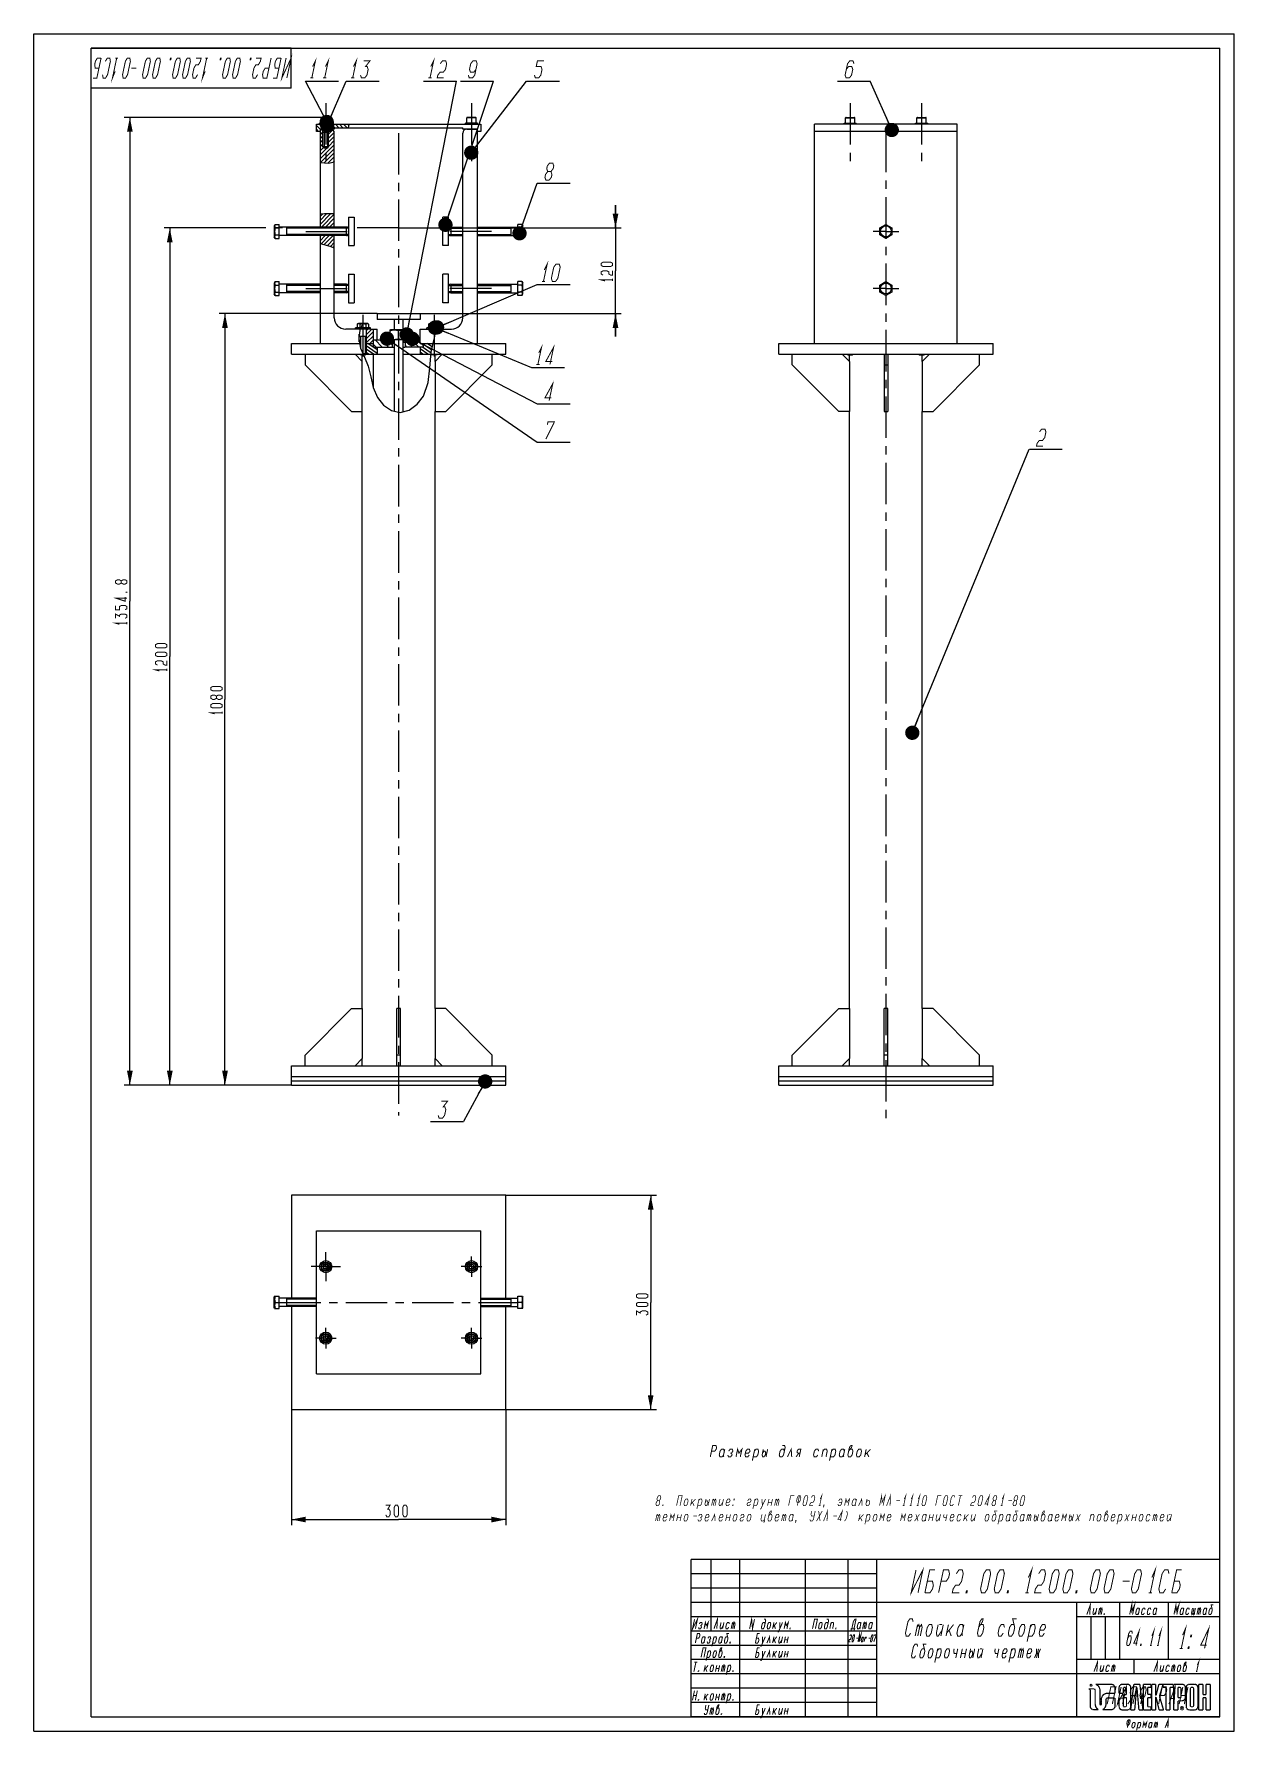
# Model space of a CAD drawing. Header units: millimetres. Extents: x 0 to 420, y 0 to 594.
import ezdxf

# ---------------------------------------------------------------- set-up
doc = ezdxf.new("R2010")
doc.units = ezdxf.units.MM
doc.header["$LTSCALE"] = 38.72
doc.linetypes.add('CENTER', pattern=[0.6, 0.375, -0.075, 0.075, -0.075])
doc.layers.get('0').update_dxf_attribs({"linetype": 'CONTINUOUS'})
for name, color, linetype in [('ALL_AXIS', 7, 'CONTINUOUS'), ('ALL_CHAMFER', 7, 'CONTINUOUS'), ('ALL_DIMENSIONS', 7, 'CONTINUOUS'), ('ALL_ROUND', 7, 'CONTINUOUS'), ('DEFAULT_1', 7, 'CENTER')]:
    doc.layers.add(name, color=color, linetype=linetype)
doc.styles.get("Standard").update_dxf_attribs({"font": 'txt', "width": 0.75})
doc.dimstyles.new('DIMSTYLE_1', dxfattribs={"dimtxt": 4, "dimasz": 5, "dimexe": 0.18, "dimexo": 0.0625, "dimgap": 0.09, "dimtad": 1, "dimdec": 4, "dimlfac": 4, "dimdsep": 46, "dimtxsty": 'STANDARD', "dimblk": '_FILLED', "dimblk1": '_FILLED', "dimblk2": '_FILLED', "dimcen": 0.09, "dimadec": 0, "dimazin": 0, "dimtp": 0.5, "dimtm": 0.5, "dimtfac": 1, "dimtdec": 4, "dimtofl": 0, "dimtmove": 0, "dimatfit": 3, "dimldrblk": '_FILLED', "dimfxl": 1, "dimtolj": 1, "dimarcsym": 0})
doc.dimstyles.new('DIMSTYLE_2', dxfattribs={"dimtxt": 4, "dimasz": 5, "dimexe": 0.18, "dimexo": 0.0625, "dimgap": 0.09, "dimtad": 1, "dimdec": 5, "dimlfac": 4, "dimdsep": 46, "dimtxsty": 'STANDARD', "dimblk": '_FILLED', "dimblk1": '_FILLED', "dimblk2": '_FILLED', "dimcen": 0.09, "dimadec": 0, "dimazin": 0, "dimtp": 1.2, "dimtm": 1.2, "dimtfac": 1, "dimtdec": 5, "dimtofl": 0, "dimtmove": 0, "dimatfit": 3, "dimldrblk": '_FILLED', "dimfxl": 1, "dimtolj": 1, "dimarcsym": 0})
doc.dimstyles.new('DIMSTYLE_3', dxfattribs={"dimtxt": 4, "dimasz": 5, "dimexe": 0.18, "dimexo": 0.0625, "dimgap": 0.09, "dimtad": 1, "dimdec": 5, "dimlfac": 4, "dimdsep": 46, "dimtxsty": 'STANDARD', "dimblk": '_FILLED', "dimblk1": '_FILLED', "dimblk2": '_FILLED', "dimcen": 0.09, "dimadec": 0, "dimazin": 0, "dimtp": 0.3, "dimtm": 0.3, "dimtfac": 1, "dimtdec": 5, "dimtofl": 0, "dimtmove": 0, "dimatfit": 3, "dimldrblk": '_FILLED', "dimfxl": 1, "dimtolj": 1, "dimarcsym": 0})
doc.dimstyles.get("Standard").update_dxf_attribs({"dimtxt": 4, "dimasz": 5, "dimexe": 0.18, "dimexo": 0.0625, "dimgap": 0.09, "dimtad": 1, "dimdec": 5, "dimdsep": 46, "dimtxsty": 'STANDARD', "dimblk": '_FILLED', "dimblk1": '_FILLED', "dimblk2": '_FILLED', "dimcen": 0.09, "dimadec": 0, "dimazin": 0, "dimtol": 1, "dimtp": 4e-05, "dimtm": 4e-05, "dimtfac": 1, "dimtdec": 5, "dimtofl": 0, "dimtmove": 0, "dimatfit": 3, "dimldrblk": '_FILLED', "dimfxl": 1, "dimtolj": 1, "dimarcsym": 0})

msp = doc.modelspace()

# ---------------------------------------------------------------- blocks, each defined once
blk = doc.blocks.new('ELEKTRON_BL0', base_point=(390.39, 11.87))
at = {"color": 2, "linetype": 'Continuous'}
for points, const_width in [([(371.03, 14.78), (369.08, 14.78)], 0.452), ([(369.08, 14.78), (369.21, 14.76)], 0.452), ([(369.21, 14.76), (369.32, 14.74)], 0.452), ([(369.32, 14.74), (369.4, 14.69)], 0.452), ([(369.4, 14.69), (369.47, 14.64)], 0.452), ([(369.47, 14.64), (369.53, 14.57)], 0.452), ([(369.53, 14.57), (369.58, 14.5)], 0.452), ([(369.58, 14.5), (369.62, 14.42)], 0.452), ([(369.61, 16.03), (369.64, 16.17)], 0.452), ([(369.64, 15.9), (369.61, 16.03)], 0.452), ([(369.62, 14.42), (369.66, 14.33)], 0.452), ([(369.64, 16.17), (369.72, 16.28)], 0.452), ([(369.72, 15.79), (369.64, 15.9)], 0.452), ([(369.66, 14.33), (369.66, 8.69)], 0.452), ([(369.72, 16.28), (369.83, 16.35)], 0.452), ([(369.83, 15.71), (369.72, 15.79)], 0.452), ([(369.83, 16.35), (369.96, 16.38)], 0.452), ([(369.96, 15.68), (369.83, 15.71)], 0.452), ([(369.96, 16.38), (370.08, 16.35)], 0.452), ([(370.08, 15.71), (369.96, 15.68)], 0.452), ([(370.08, 16.35), (370.19, 16.28)], 0.452), ([(370.19, 15.79), (370.08, 15.71)], 0.452), ([(370.19, 16.28), (370.28, 16.17)], 0.452), ([(370.28, 15.9), (370.19, 15.79)], 0.452), ([(370.28, 16.17), (370.3, 16.03)], 0.452), ([(370.3, 16.03), (370.28, 15.9)], 0.452), ([(371.1, 14.76), (371.03, 14.78)], 0.452), ([(371.17, 14.72), (371.1, 14.76)], 0.452), ([(371.22, 14.68), (371.17, 14.72)], 0.452), ([(371.28, 14.62), (371.22, 14.68)], 0.452), ([(371.32, 14.55), (371.28, 14.62)], 0.452), ([(371.36, 14.47), (371.32, 14.55)], 0.452), ([(371.39, 14.4), (371.36, 14.47)], 0.452), ([(371.4, 14.33), (371.39, 14.4)], 0.452), ([(371.4, 9.68), (371.4, 14.33)], 0.452), ([(377.14, 16.35), (371.62, 16.35)], 0.452), ([(371.62, 16.35), (371.71, 16.32)], 0.452), ([(371.71, 16.32), (371.79, 16.28)], 0.452), ([(371.79, 16.28), (371.87, 16.24)], 0.452), ([(371.87, 16.24), (371.96, 16.2)], 0.452), ([(371.96, 16.2), (372.04, 16.14)], 0.452), ([(372.04, 16.14), (372.12, 16.08)], 0.452), ([(372.12, 16.08), (372.21, 16.03)], 0.452), ([(372.21, 16.03), (372.29, 15.96)], 0.452), ([(372.29, 15.96), (372.39, 15.88)], 0.452), ([(372.39, 15.88), (372.47, 15.78)], 0.452), ([(372.47, 15.78), (372.56, 15.68)], 0.452), ([(372.56, 15.68), (372.64, 15.58)], 0.452), ([(372.64, 15.58), (372.72, 15.44)], 0.452), ([(372.72, 15.44), (372.81, 15.31)], 0.452), ([(372.81, 15.31), (372.88, 15.15)], 0.452), ([(372.88, 15.15), (372.94, 15)], 0.452), ([(372.94, 15), (372.99, 14.85)], 0.452), ([(372.99, 14.85), (373.03, 14.69)], 0.452), ([(373.03, 14.69), (373.06, 14.54)], 0.452), ([(373.06, 14.54), (373.07, 14.37)], 0.452), ([(373.07, 14.37), (373.07, 9.65)], 0.452), ([(373.6, 11.5), (373.64, 11.66)], 0.452), ([(373.64, 11.66), (373.7, 11.83)], 0.452), ([(373.7, 11.83), (373.77, 11.98)], 0.452), ([(373.77, 11.98), (373.83, 12.15)], 0.452), ([(373.83, 12.15), (373.93, 12.3)], 0.452), ([(373.93, 12.3), (374.08, 12.5)], 0.452), ([(374.08, 12.5), (374.25, 12.68)], 0.452), ([(374.25, 12.68), (374.45, 12.83)], 0.452), ([(374.45, 12.83), (374.64, 12.96)], 0.452), ([(374.64, 12.96), (374.86, 13.07)], 0.452), ([(374.86, 13.07), (375.09, 13.14)], 0.452), ([(375.09, 13.14), (375.32, 13.19)], 0.452), ([(375.32, 13.19), (375.57, 13.21)], 0.452), ([(375.57, 13.21), (378.31, 13.19)], 0.452), ([(377.38, 16.32), (377.14, 16.35)], 0.452), ([(377.6, 16.25), (377.38, 16.32)], 0.452), ([(377.8, 16.14), (377.6, 16.25)], 0.452), ([(377.98, 16), (377.8, 16.14)], 0.452), ([(378.12, 15.83), (377.98, 16)], 0.452), ([(378.23, 15.63), (378.12, 15.83)], 0.452), ([(378.3, 15.4), (378.23, 15.63)], 0.452), ([(378.32, 15.17), (378.3, 15.4)], 0.452), ([(378.31, 13.19), (378.32, 15.17)], 0.452), ([(379.81, 15.51), (379.78, 15.29)], 0.452), ([(379.78, 15.29), (379.78, 13.19)], 0.452), ([(379.78, 13.19), (381.24, 13.19)], 0.452), ([(379.88, 15.72), (379.81, 15.51)], 0.452), ([(379.98, 15.92), (379.88, 15.72)], 0.452), ([(380.13, 16.08), (379.98, 15.92)], 0.452), ([(380.3, 16.21), (380.13, 16.08)], 0.452), ([(380.49, 16.32), (380.3, 16.21)], 0.452), ([(380.72, 16.38), (380.49, 16.32)], 0.452), ([(380.94, 16.4), (380.72, 16.38)], 0.452), ([(382.66, 16.4), (380.94, 16.4)], 0.452), ([(381.24, 14.97), (381.27, 15.1)], 0.452), ([(381.24, 13.19), (381.24, 14.97)], 0.452), ([(382.36, 12.76), (381.24, 12.76)], 0.452), ([(381.24, 12.76), (381.24, 11.68)], 0.452), ([(381.24, 11.68), (382.36, 11.66)], 0.452), ([(381.27, 15.1), (381.34, 15.19)], 0.452), ([(381.34, 15.19), (381.45, 15.26)], 0.452), ([(381.45, 15.26), (381.59, 15.29)], 0.452), ([(381.59, 15.29), (382.01, 15.29)], 0.452), ([(382.01, 15.29), (382.15, 15.26)], 0.452), ([(382.15, 15.26), (382.26, 15.19)], 0.452), ([(382.26, 15.19), (382.33, 15.1)], 0.452), ([(382.33, 15.1), (382.36, 14.97)], 0.452), ([(382.36, 14.97), (382.36, 12.76)], 0.452), ([(382.36, 11.66), (382.36, 8.81)], 0.452), ([(382.9, 16.38), (382.66, 16.4)], 0.452), ([(383.12, 16.32), (382.9, 16.38)], 0.452), ([(383.31, 16.21), (383.12, 16.32)], 0.452), ([(383.48, 16.08), (383.31, 16.21)], 0.452), ([(383.63, 15.92), (383.48, 16.08)], 0.452), ([(383.73, 15.72), (383.63, 15.92)], 0.452), ([(383.8, 15.51), (383.73, 15.72)], 0.452), ([(383.83, 15.29), (383.8, 15.51)], 0.452), ([(384.93, 16.4), (383.81, 7.38)], 0.452), ([(383.83, 8.49), (383.83, 15.29)], 0.452), ([(387.03, 16.4), (384.93, 16.4)], 0.452), ([(385.23, 7.38), (385.93, 15.24)], 0.452), ([(385.93, 15.24), (386.01, 15.24)], 0.452), ([(386.01, 15.24), (386.71, 7.38)], 0.452), ([(388.12, 7.38), (387.03, 16.4)], 0.452), ([(390.88, 16.4), (388.26, 16.4)], 0.452), ([(388.26, 16.4), (388.26, 7.38)], 0.452), ([(389.74, 12.82), (389.74, 15.29)], 0.452), ([(389.74, 15.29), (390.88, 15.29)], 0.452), ([(390.88, 12.82), (389.74, 12.82)], 0.452), ([(389.74, 8.49), (389.74, 11.71)], 0.452), ([(389.74, 11.71), (390.88, 11.71)], 0.452), ([(390.88, 15.29), (390.88, 16.4)], 0.452), ([(390.88, 11.71), (390.88, 12.82)], 0.452), ([(392.61, 16.4), (391.14, 16.4)], 0.452), ([(391.14, 16.4), (391.14, 7.38)], 0.452), ([(392.61, 12.47), (392.61, 16.4)], 0.452), ([(392.7, 12.47), (392.61, 12.47)], 0.452), ([(392.61, 7.38), (392.61, 11.93)], 0.452), ([(392.61, 11.93), (392.7, 11.93)], 0.452), ([(393.68, 16.4), (392.7, 12.47)], 0.452), ([(392.7, 11.93), (393.77, 7.38)], 0.452), ([(395.17, 16.4), (393.68, 16.4)], 0.452), ([(393.89, 12.21), (395.17, 16.4)], 0.452), ([(395.32, 7.38), (393.89, 12.21)], 0.452), ([(398.69, 16.4), (395.09, 16.4)], 0.452), ([(395.09, 16.4), (395.09, 15.29)], 0.452), ([(395.09, 15.29), (396.14, 15.29)], 0.452), ([(396.14, 15.29), (396.14, 7.38)], 0.452), ([(397.62, 7.38), (397.62, 15.29)], 0.452), ([(397.62, 15.29), (398.69, 15.29)], 0.452), ([(398.69, 15.29), (398.69, 16.4)], 0.452), ([(401.76, 16.4), (398.87, 16.4)], 0.452), ([(398.87, 16.4), (398.87, 7.38)], 0.452), ([(400.34, 15.29), (401.12, 15.29)], 0.452), ([(400.34, 11.66), (400.34, 15.29)], 0.452), ([(401.12, 11.66), (400.34, 11.66)], 0.452), ([(401.12, 15.29), (401.25, 15.26)], 0.452), ([(401.25, 11.69), (401.12, 11.66)], 0.452), ([(401.25, 15.26), (401.36, 15.19)], 0.452), ([(401.36, 11.76), (401.25, 11.69)], 0.452), ([(401.36, 15.19), (401.43, 15.1)], 0.452), ([(401.43, 11.87), (401.36, 11.76)], 0.452), ([(401.43, 15.1), (401.45, 14.97)], 0.452), ([(401.45, 12), (401.43, 11.87)], 0.452), ([(401.45, 14.97), (401.45, 12)], 0.452), ([(402, 16.38), (401.76, 16.4)], 0.452), ([(402.22, 16.32), (402, 16.38)], 0.452), ([(402.41, 16.21), (402.22, 16.32)], 0.452), ([(402.58, 16.08), (402.41, 16.21)], 0.452), ([(402.73, 15.92), (402.58, 16.08)], 0.452), ([(402.83, 15.72), (402.73, 15.92)], 0.452), ([(402.9, 15.51), (402.83, 15.72)], 0.452), ([(402.93, 15.29), (402.9, 15.51)], 0.452), ([(402.9, 11.46), (402.93, 11.66)], 0.452), ([(402.93, 11.66), (402.93, 15.29)], 0.452), ([(403.29, 15.51), (403.26, 15.29)], 0.452), ([(403.26, 15.29), (403.26, 8.49)], 0.452), ([(403.36, 15.72), (403.29, 15.51)], 0.452), ([(403.46, 15.92), (403.36, 15.72)], 0.452), ([(403.61, 16.08), (403.46, 15.92)], 0.452), ([(403.77, 16.21), (403.61, 16.08)], 0.452), ([(403.97, 16.32), (403.77, 16.21)], 0.452), ([(404.19, 16.38), (403.97, 16.32)], 0.452), ([(404.41, 16.4), (404.19, 16.38)], 0.452), ([(406.15, 16.4), (404.41, 16.4)], 0.452), ([(404.73, 14.97), (404.76, 15.1)], 0.452), ([(404.73, 8.81), (404.73, 14.97)], 0.452), ([(404.76, 15.1), (404.83, 15.19)], 0.452), ([(404.83, 15.19), (404.94, 15.26)], 0.452), ([(404.94, 15.26), (405.07, 15.29)], 0.452), ([(405.07, 15.29), (405.5, 15.29)], 0.452), ([(405.5, 15.29), (405.62, 15.26)], 0.452), ([(405.62, 15.26), (405.73, 15.19)], 0.452), ([(405.73, 15.19), (405.8, 15.1)], 0.452), ([(405.8, 15.1), (405.83, 14.97)], 0.452), ([(405.83, 14.97), (405.83, 8.81)], 0.452), ([(406.39, 16.38), (406.15, 16.4)], 0.452), ([(406.61, 16.32), (406.39, 16.38)], 0.452), ([(406.81, 16.21), (406.61, 16.32)], 0.452), ([(406.97, 16.08), (406.81, 16.21)], 0.452), ([(407.12, 15.92), (406.97, 16.08)], 0.452), ([(407.22, 15.72), (407.12, 15.92)], 0.452), ([(407.29, 15.51), (407.22, 15.72)], 0.452), ([(407.32, 15.29), (407.29, 15.51)], 0.452), ([(407.32, 8.49), (407.32, 15.29)], 0.452), ([(409.11, 16.4), (407.64, 16.4)], 0.452), ([(407.64, 16.4), (407.64, 7.38)], 0.452), ([(409.11, 12.78), (409.11, 16.4)], 0.452), ([(410.22, 12.78), (409.11, 12.78)], 0.452), ([(409.11, 7.38), (409.11, 11.66)], 0.452), ([(409.11, 11.66), (410.22, 11.66)], 0.452), ([(411.7, 16.4), (410.22, 16.4)], 0.452), ([(410.22, 16.4), (410.22, 12.78)], 0.452), ([(410.22, 11.66), (410.22, 7.38)], 0.452), ([(411.7, 7.38), (411.7, 16.4)], 0.452), ([(369.66, 8.69), (369.69, 8.45)], 0.452), ([(369.69, 8.45), (369.76, 8.23)], 0.452), ([(369.76, 8.23), (369.86, 8.02)], 0.452), ([(369.86, 8.02), (370, 7.86)], 0.452), ([(370, 7.86), (370.18, 7.72)], 0.452), ([(370.18, 7.72), (370.37, 7.61)], 0.452), ([(370.37, 7.61), (370.6, 7.54)], 0.452), ([(370.6, 7.54), (370.83, 7.51)], 0.452), ([(370.83, 7.51), (372.51, 7.52)], 0.452), ([(371.4, 9.51), (371.4, 9.68)], 0.452), ([(371.42, 9.36), (371.4, 9.51)], 0.452), ([(371.43, 9.19), (371.42, 9.36)], 0.452), ([(371.46, 9.04), (371.43, 9.19)], 0.452), ([(371.5, 8.88), (371.46, 9.04)], 0.452), ([(371.54, 8.72), (371.5, 8.88)], 0.452), ([(371.6, 8.56), (371.54, 8.72)], 0.452), ([(371.67, 8.41), (371.6, 8.56)], 0.452), ([(371.75, 8.27), (371.67, 8.41)], 0.452), ([(371.83, 8.13), (371.75, 8.27)], 0.452), ([(371.92, 8.01), (371.83, 8.13)], 0.452), ([(372.01, 7.9), (371.92, 8.01)], 0.452), ([(372.12, 7.79), (372.01, 7.9)], 0.452), ([(372.24, 7.69), (372.12, 7.79)], 0.452), ([(372.38, 7.61), (372.24, 7.69)], 0.452), ([(372.51, 7.52), (372.38, 7.61)], 0.452), ([(373.07, 9.65), (373.07, 9.59)], 0.452), ([(373.07, 9.59), (373.07, 9.52)], 0.452), ([(373.07, 9.52), (373.08, 9.45)], 0.452), ([(373.08, 9.45), (373.08, 9.38)], 0.452), ([(373.08, 9.38), (373.1, 9.31)], 0.452), ([(373.1, 9.31), (373.11, 9.25)], 0.452), ([(373.11, 9.25), (373.14, 9.19)], 0.452), ([(373.14, 9.19), (373.17, 9.13)], 0.452), ([(373.17, 9.13), (373.21, 9.11)], 0.452), ([(373.21, 9.11), (373.29, 9.09)], 0.452), ([(373.29, 9.09), (373.38, 9.11)], 0.452), ([(373.38, 9.11), (373.43, 9.13)], 0.452), ([(373.43, 9.13), (373.47, 9.2)], 0.452), ([(373.47, 9.2), (373.5, 9.29)], 0.452), ([(373.5, 9.29), (373.51, 9.38)], 0.452), ([(373.51, 9.38), (373.53, 9.48)], 0.452), ([(373.53, 9.48), (373.54, 9.58)], 0.452), ([(373.54, 10.97), (373.56, 11.15)], 0.452), ([(373.54, 10.83), (373.54, 10.97)], 0.452), ([(373.56, 10.69), (373.54, 10.83)], 0.452), ([(373.54, 10), (373.56, 10.13)], 0.452), ([(373.54, 9.86), (373.54, 10)], 0.452), ([(373.54, 9.77), (373.54, 9.86)], 0.452), ([(373.54, 9.68), (373.54, 9.77)], 0.452), ([(373.54, 9.58), (373.54, 9.68)], 0.452), ([(373.56, 11.15), (373.57, 11.33)], 0.452), ([(373.56, 10.55), (373.56, 10.69)], 0.452), ([(373.56, 10.41), (373.56, 10.55)], 0.452), ([(373.56, 10.27), (373.56, 10.41)], 0.452), ([(373.56, 10.13), (373.56, 10.27)], 0.452), ([(373.57, 11.33), (373.6, 11.5)], 0.452), ([(374.02, 7.52), (374.17, 7.61)], 0.452), ([(377.14, 7.51), (374.02, 7.52)], 0.452), ([(374.17, 7.61), (374.31, 7.69)], 0.452), ([(374.31, 7.69), (374.43, 7.79)], 0.452), ([(374.43, 7.79), (374.54, 7.88)], 0.452), ([(374.54, 7.88), (374.65, 8.01)], 0.452), ([(374.65, 8.01), (374.77, 8.13)], 0.452), ([(374.77, 8.13), (374.85, 8.27)], 0.452), ([(374.85, 8.27), (374.95, 8.44)], 0.452), ([(374.95, 8.44), (375.02, 8.58)], 0.452), ([(375.02, 8.58), (375.06, 8.73)], 0.452), ([(375.06, 8.73), (375.1, 8.88)], 0.452), ([(375.1, 8.88), (375.14, 9.05)], 0.452), ([(375.14, 9.05), (375.17, 9.22)], 0.452), ([(375.17, 9.22), (375.18, 9.38)], 0.452), ([(375.18, 9.38), (375.2, 9.55)], 0.452), ([(375.2, 9.55), (375.21, 9.72)], 0.452), ([(375.21, 11.02), (375.22, 11.11)], 0.452), ([(375.21, 10.87), (375.21, 11.02)], 0.452), ([(375.21, 10.72), (375.21, 10.87)], 0.452), ([(375.21, 10.58), (375.21, 10.72)], 0.452), ([(375.21, 10.43), (375.21, 10.58)], 0.452), ([(375.21, 10.27), (375.21, 10.43)], 0.452), ([(375.21, 10.13), (375.21, 10.27)], 0.452), ([(375.21, 9.98), (375.21, 10.13)], 0.452), ([(375.21, 9.83), (375.21, 9.98)], 0.452), ([(375.21, 9.72), (375.21, 9.83)], 0.452), ([(375.22, 11.11), (375.24, 11.19)], 0.452), ([(375.24, 11.19), (375.27, 11.27)], 0.452), ([(375.27, 11.27), (375.31, 11.36)], 0.452), ([(375.31, 11.36), (375.35, 11.43)], 0.452), ([(375.35, 11.43), (375.41, 11.48)], 0.452), ([(375.41, 11.48), (375.49, 11.52)], 0.452), ([(375.49, 11.52), (375.57, 11.54)], 0.452), ([(375.57, 11.54), (378.31, 11.52)], 0.452), ([(377.38, 7.54), (377.14, 7.51)], 0.452), ([(377.6, 7.61), (377.38, 7.54)], 0.452), ([(377.8, 7.72), (377.6, 7.61)], 0.452), ([(377.98, 7.86), (377.8, 7.72)], 0.452), ([(378.12, 8.02), (377.98, 7.86)], 0.452), ([(378.23, 8.23), (378.12, 8.02)], 0.452), ([(378.3, 8.45), (378.23, 8.23)], 0.452), ([(378.32, 8.69), (378.3, 8.45)], 0.452), ([(378.31, 11.52), (378.32, 8.69)], 0.452), ([(381.24, 11.52), (379.78, 11.52)], 0.452), ([(379.78, 11.52), (379.78, 8.49)], 0.452), ([(379.78, 8.49), (379.81, 8.27)], 0.452), ([(379.81, 8.27), (379.88, 8.06)], 0.452), ([(379.88, 8.06), (379.98, 7.87)], 0.452), ([(379.98, 7.87), (380.13, 7.72)], 0.452), ([(380.13, 7.72), (380.3, 7.58)], 0.452), ([(380.3, 7.58), (380.49, 7.47)], 0.452), ([(380.49, 7.47), (380.72, 7.41)], 0.452), ([(380.72, 7.41), (380.94, 7.38)], 0.452), ([(380.94, 7.38), (382.66, 7.38)], 0.452), ([(381.24, 8.81), (381.24, 11.52)], 0.452), ([(381.27, 8.69), (381.24, 8.81)], 0.452), ([(381.34, 8.59), (381.27, 8.69)], 0.452), ([(381.45, 8.52), (381.34, 8.59)], 0.452), ([(381.59, 8.49), (381.45, 8.52)], 0.452), ([(382.01, 8.49), (381.59, 8.49)], 0.452), ([(382.15, 8.52), (382.01, 8.49)], 0.452), ([(382.26, 8.59), (382.15, 8.52)], 0.452), ([(382.33, 8.69), (382.26, 8.59)], 0.452), ([(382.36, 8.81), (382.33, 8.69)], 0.452), ([(382.66, 7.38), (382.9, 7.41)], 0.452), ([(382.9, 7.41), (383.12, 7.47)], 0.452), ([(383.12, 7.47), (383.31, 7.58)], 0.452), ([(383.31, 7.58), (383.48, 7.72)], 0.452), ([(383.48, 7.72), (383.63, 7.87)], 0.452), ([(383.63, 7.87), (383.73, 8.06)], 0.452), ([(383.73, 8.06), (383.8, 8.27)], 0.452), ([(383.8, 8.27), (383.83, 8.49)], 0.452), ([(383.81, 7.38), (385.23, 7.38)], 0.452), ([(386.71, 7.38), (388.12, 7.38)], 0.452), ([(388.26, 7.38), (390.88, 7.38)], 0.452), ([(390.88, 8.49), (389.74, 8.49)], 0.452), ([(390.88, 7.38), (390.88, 8.49)], 0.452), ([(391.14, 7.38), (392.61, 7.38)], 0.452), ([(393.77, 7.38), (395.32, 7.38)], 0.452), ([(396.14, 7.38), (397.62, 7.38)], 0.452), ([(398.87, 7.38), (400.34, 7.38)], 0.452), ([(400.34, 7.38), (400.34, 10.58)], 0.452), ([(400.34, 10.58), (401.76, 10.58)], 0.452), ([(401.12, 8.15), (401.11, 8.01)], 0.151), ([(401.11, 8.01), (401.12, 7.87)], 0.151), ([(401.16, 8.27), (401.12, 8.15)], 0.151), ([(401.12, 7.87), (401.16, 7.74)], 0.151), ([(401.22, 8.38), (401.16, 8.27)], 0.151), ([(401.16, 7.74), (401.22, 7.62)], 0.151), ([(401.19, 8.01), (401.2, 8.12)], 0.151), ([(401.2, 7.88), (401.19, 8.01)], 0.151), ([(401.2, 8.12), (401.23, 8.23)], 0.151), ([(401.23, 7.77), (401.2, 7.88)], 0.151), ([(401.3, 8.49), (401.22, 8.38)], 0.151), ([(401.22, 7.62), (401.3, 7.52)], 0.151), ([(401.23, 8.23), (401.29, 8.34)], 0.151), ([(401.29, 7.67), (401.23, 7.77)], 0.151), ([(401.29, 8.34), (401.36, 8.43)], 0.151), ([(401.36, 7.59), (401.29, 7.67)], 0.151), ([(401.4, 8.58), (401.3, 8.49)], 0.151), ([(401.3, 7.52), (401.4, 7.44)], 0.151), ([(401.36, 8.43), (401.45, 8.49)], 0.151), ([(401.45, 7.51), (401.36, 7.59)], 0.151), ([(401.52, 8.63), (401.4, 8.58)], 0.151), ([(401.4, 7.44), (401.52, 7.38)], 0.151), ([(401.45, 8.49), (401.55, 8.56)], 0.151), ([(401.55, 7.45), (401.45, 7.51)], 0.151), ([(401.5, 7.61), (401.5, 8.41)], 0.151), ([(401.5, 8.41), (401.87, 8.41)], 0.151), ([(401.59, 7.61), (401.5, 7.61)], 0.151), ([(401.63, 8.68), (401.52, 8.63)], 0.151), ([(401.52, 7.38), (401.63, 7.34)], 0.151), ([(401.55, 8.56), (401.66, 8.59)], 0.151), ([(401.66, 7.42), (401.55, 7.45)], 0.151), ([(401.59, 8.31), (401.59, 8.05)], 0.151), ([(401.84, 8.31), (401.59, 8.31)], 0.151), ([(401.59, 8.05), (401.84, 8.05)], 0.151), ([(401.84, 7.95), (401.59, 7.95)], 0.151), ([(401.59, 7.95), (401.59, 7.61)], 0.151), ([(401.76, 10.58), (402, 10.61)], 0.452), ([(401.77, 8.69), (401.63, 8.68)], 0.151), ([(401.63, 7.34), (401.77, 7.33)], 0.151), ([(401.66, 8.59), (401.77, 8.61)], 0.151), ([(401.77, 7.41), (401.66, 7.42)], 0.151), ([(401.91, 8.68), (401.77, 8.69)], 0.151), ([(401.77, 8.61), (401.9, 8.59)], 0.151), ([(401.9, 7.42), (401.77, 7.41)], 0.151), ([(401.77, 7.33), (401.91, 7.34)], 0.151), ([(402, 10.61), (402.22, 10.66)], 0.452), ([(401.88, 8.3), (401.84, 8.31)], 0.151), ([(401.84, 8.05), (401.9, 8.06)], 0.151), ([(401.9, 7.94), (401.84, 7.95)], 0.151), ([(401.87, 8.41), (401.95, 8.4)], 0.151), ([(401.93, 8.27), (401.88, 8.3)], 0.151), ([(401.9, 8.59), (402.01, 8.56)], 0.151), ([(401.9, 8.06), (401.93, 8.09)], 0.151), ([(401.94, 7.91), (401.9, 7.94)], 0.151), ([(402.01, 7.45), (401.9, 7.42)], 0.151), ([(402.04, 8.63), (401.91, 8.68)], 0.151), ([(401.91, 7.34), (402.04, 7.38)], 0.151), ([(401.95, 8.24), (401.93, 8.27)], 0.151), ([(401.93, 8.09), (401.95, 8.13)], 0.151), ([(401.95, 7.87), (401.94, 7.91)], 0.151), ([(401.95, 8.4), (402.02, 8.34)], 0.151), ([(401.97, 8.19), (401.95, 8.24)], 0.151), ([(401.95, 8.13), (401.97, 8.19)], 0.151), ([(401.97, 7.83), (401.95, 7.87)], 0.151), ([(402.02, 8.02), (401.97, 7.99)], 0.151), ([(401.97, 7.99), (402.02, 7.97)], 0.151), ([(401.97, 7.7), (401.97, 7.83)], 0.151), ([(401.97, 7.67), (401.97, 7.7)], 0.151), ([(401.97, 7.65), (401.97, 7.67)], 0.151), ([(401.97, 7.62), (401.97, 7.65)], 0.151), ([(401.98, 7.61), (401.97, 7.62)], 0.151), ([(402.11, 7.61), (401.98, 7.61)], 0.151), ([(402.01, 8.56), (402.11, 8.49)], 0.151), ([(402.11, 7.51), (402.01, 7.45)], 0.151), ([(402.02, 8.34), (402.08, 8.27)], 0.151), ([(402.05, 8.06), (402.02, 8.02)], 0.151), ([(402.02, 7.97), (402.05, 7.92)], 0.151), ([(402.15, 8.58), (402.04, 8.63)], 0.151), ([(402.04, 7.38), (402.15, 7.44)], 0.151), ([(402.08, 8.13), (402.05, 8.06)], 0.151), ([(402.05, 7.92), (402.08, 7.88)], 0.151), ([(402.22, 10.66), (402.41, 10.77)], 0.452), ([(402.08, 8.27), (402.09, 8.2)], 0.151), ([(402.09, 8.2), (402.08, 8.13)], 0.151), ([(402.08, 7.88), (402.08, 7.83)], 0.151), ([(402.08, 7.83), (402.08, 7.7)], 0.151), ([(402.08, 7.7), (402.08, 7.66)], 0.151), ([(402.08, 7.66), (402.09, 7.63)], 0.151), ([(402.09, 7.63), (402.09, 7.62)], 0.151), ([(402.09, 7.62), (402.11, 7.61)], 0.151), ([(402.11, 8.49), (402.2, 8.43)], 0.151), ([(402.2, 7.59), (402.11, 7.51)], 0.151), ([(402.26, 8.49), (402.15, 8.58)], 0.151), ([(402.15, 7.44), (402.26, 7.52)], 0.151), ([(402.2, 8.43), (402.27, 8.34)], 0.151), ([(402.27, 7.67), (402.2, 7.59)], 0.151), ([(402.34, 8.38), (402.26, 8.49)], 0.151), ([(402.26, 7.52), (402.34, 7.62)], 0.151), ([(402.41, 10.77), (402.58, 10.9)], 0.452), ([(402.27, 8.34), (402.33, 8.23)], 0.151), ([(402.33, 7.77), (402.27, 7.67)], 0.151), ([(402.33, 8.23), (402.36, 8.12)], 0.151), ([(402.36, 7.88), (402.33, 7.77)], 0.151), ([(402.4, 8.27), (402.34, 8.38)], 0.151), ([(402.34, 7.62), (402.4, 7.74)], 0.151), ([(402.36, 8.12), (402.37, 8.01)], 0.151), ([(402.37, 8.01), (402.36, 7.88)], 0.151), ([(402.44, 8.15), (402.4, 8.27)], 0.151), ([(402.4, 7.74), (402.44, 7.87)], 0.151), ([(402.58, 10.9), (402.73, 11.07)], 0.452), ([(402.45, 8.01), (402.44, 8.15)], 0.151), ([(402.44, 7.87), (402.45, 8.01)], 0.151), ([(402.73, 11.07), (402.83, 11.25)], 0.452), ([(402.83, 11.25), (402.9, 11.46)], 0.452), ([(403.26, 8.49), (403.29, 8.27)], 0.452), ([(403.29, 8.27), (403.36, 8.06)], 0.452), ([(403.36, 8.06), (403.46, 7.87)], 0.452), ([(403.46, 7.87), (403.61, 7.72)], 0.452), ([(403.61, 7.72), (403.77, 7.58)], 0.452), ([(403.77, 7.58), (403.97, 7.47)], 0.452), ([(403.97, 7.47), (404.19, 7.41)], 0.452), ([(404.19, 7.41), (404.41, 7.38)], 0.452), ([(404.41, 7.38), (406.15, 7.38)], 0.452), ([(404.76, 8.69), (404.73, 8.81)], 0.452), ([(404.83, 8.59), (404.76, 8.69)], 0.452), ([(404.94, 8.52), (404.83, 8.59)], 0.452), ([(405.07, 8.49), (404.94, 8.52)], 0.452), ([(405.5, 8.49), (405.07, 8.49)], 0.452), ([(405.62, 8.52), (405.5, 8.49)], 0.452), ([(405.73, 8.59), (405.62, 8.52)], 0.452), ([(405.8, 8.69), (405.73, 8.59)], 0.452), ([(405.83, 8.81), (405.8, 8.69)], 0.452), ([(406.15, 7.38), (406.39, 7.41)], 0.452), ([(406.39, 7.41), (406.61, 7.47)], 0.452), ([(406.61, 7.47), (406.81, 7.58)], 0.452), ([(406.81, 7.58), (406.97, 7.72)], 0.452), ([(406.97, 7.72), (407.12, 7.87)], 0.452), ([(407.12, 7.87), (407.22, 8.06)], 0.452), ([(407.22, 8.06), (407.29, 8.27)], 0.452), ([(407.29, 8.27), (407.32, 8.49)], 0.452), ([(407.64, 7.38), (409.11, 7.38)], 0.452), ([(410.22, 7.38), (411.7, 7.38)], 0.452)]:
    blk.add_lwpolyline(points, dxfattribs=dict(at, const_width=const_width))
blk = doc.blocks.new('_FILLED')
at = {"color": 0, "linetype": 'ByBlock'}
blk.add_solid([(0, 0), (-1, 0.2), (-1, -0.2)], dxfattribs=at)
blk = doc.blocks.new('*D2')
at = {"color": 2, "linetype": 'Continuous'}
for p, q in [((90.11, 112.54), (90.11, 72.03)), ((165.11, 112.54), (165.11, 72.03)), ((90.11, 74.03), (127.61, 74.03)), ((165.11, 74.03), (127.61, 74.03))]:
    blk.add_line(p, q, dxfattribs=at)
at = {"color": 2, "linetype": 'Continuous', "xscale": 5, "yscale": 5, "zscale": 5, "rotation": 180}
blk.add_blockref('_FILLED', (90.11, 74.03), dxfattribs=at)
at = {"color": 2, "linetype": 'Continuous', "xscale": 5, "yscale": 5, "zscale": 5}
blk.add_blockref('_FILLED', (165.11, 74.03), dxfattribs=at)
blk = doc.blocks.new('*D3')
at = {"color": 2, "linetype": 'Continuous'}
for p, q in [((165.11, 187.54), (217.84, 187.54)), ((215.84, 187.54), (215.84, 150.04)), ((215.84, 112.54), (215.84, 150.04)), ((165.11, 112.54), (217.84, 112.54))]:
    blk.add_line(p, q, dxfattribs=at)
at = {"color": 2, "linetype": 'Continuous', "xscale": 5, "yscale": 5, "zscale": 5}
for p, rotation in [((215.84, 187.54), 90), ((215.84, 112.54), 270)]:
    blk.add_blockref('_FILLED', p, dxfattribs=dict(at, rotation=rotation))
blk = doc.blocks.new('*D4')
at = {"layer": 'ALL_DIMENSIONS', "color": 2, "linetype": 'Continuous'}
for p, q in [((103.54, 564.8), (31.57, 564.8)), ((33.57, 564.8), (33.57, 395.45)), ((33.57, 226.1), (33.57, 395.45)), ((90.11, 226.1), (31.57, 226.1))]:
    blk.add_line(p, q, dxfattribs=at)
at = {"layer": 'ALL_DIMENSIONS', "color": 2, "linetype": 'Continuous', "xscale": 5, "yscale": 5, "zscale": 5}
for p, rotation in [((33.57, 564.8), 90), ((33.57, 226.1), 270)]:
    blk.add_blockref('_FILLED', p, dxfattribs=dict(at, rotation=rotation))
blk = doc.blocks.new('*D5')
at = {"layer": 'ALL_DIMENSIONS', "color": 2, "linetype": 'Continuous'}
for p, q in [((120.11, 496.1), (64.86, 496.1)), ((66.86, 496.1), (66.86, 361.1)), ((66.86, 226.1), (66.86, 361.1)), ((90.11, 226.1), (64.86, 226.1))]:
    blk.add_line(p, q, dxfattribs=at)
at = {"layer": 'ALL_DIMENSIONS', "color": 2, "linetype": 'Continuous', "xscale": 5, "yscale": 5, "zscale": 5}
for p, rotation in [((66.86, 496.1), 90), ((66.86, 226.1), 270)]:
    blk.add_blockref('_FILLED', p, dxfattribs=dict(at, rotation=rotation))
blk = doc.blocks.new('*D6')
at = {"layer": 'ALL_DIMENSIONS', "color": 2, "linetype": 'Continuous'}
for p, q in [((75.29, 526.1), (45.54, 526.1)), ((47.54, 526.1), (47.54, 376.1)), ((47.54, 226.1), (47.54, 376.1)), ((90.11, 226.1), (45.54, 226.1))]:
    blk.add_line(p, q, dxfattribs=at)
at = {"layer": 'ALL_DIMENSIONS', "color": 2, "linetype": 'Continuous', "xscale": 5, "yscale": 5, "zscale": 5}
for p, rotation in [((47.54, 526.1), 90), ((47.54, 226.1), 270)]:
    blk.add_blockref('_FILLED', p, dxfattribs=dict(at, rotation=rotation))
blk = doc.blocks.new('*D7')
at = {"layer": 'ALL_DIMENSIONS', "color": 2, "linetype": 'Continuous'}
for p, q in [((203.52, 526.1), (203.52, 534.1)), ((203.52, 534.1), (203.52, 511.1)), ((136.03, 526.1), (205.52, 526.1)), ((203.52, 488.1), (203.52, 511.1)), ((135.11, 496.1), (205.52, 496.1)), ((203.52, 496.1), (203.52, 488.1))]:
    blk.add_line(p, q, dxfattribs=at)
at = {"layer": 'ALL_DIMENSIONS', "color": 2, "linetype": 'Continuous', "xscale": 5, "yscale": 5, "zscale": 5}
for p, rotation in [((203.52, 526.1), 270), ((203.52, 496.1), 90)]:
    blk.add_blockref('_FILLED', p, dxfattribs=dict(at, rotation=rotation))
blk = doc.blocks.new('BALLOON2001_BL1', base_point=(178.19, 581.05))
at = {"color": 2, "linetype": 'Continuous'}
blk.add_line((172.43, 577.5), (183.95, 577.5), dxfattribs=at)
at = {"color": 2, "linetype": 'Continuous', "const_width": 0.35}
blk.add_lwpolyline([(175.14, 579.59), (175.49, 578.59), (176.62, 578.59), (177.39, 579.59), (177.82, 581.59), (177.47, 582.59), (175.78, 582.59), (176.2, 584.59), (178.45, 584.59)], dxfattribs=at)
blk = doc.blocks.new('BALLOON2001_BL2', base_point=(181.88, 509.87))
at = {"color": 2, "linetype": 'Continuous'}
blk.add_line((176.11, 506.32), (187.64, 506.32), dxfattribs=at)
at = {"color": 2, "linetype": 'Continuous', "const_width": 0.35}
for points in [[(178.62, 511.41), (179.61, 513.41), (178.33, 507.41)], [(181.43, 507.41), (181.08, 508.41), (181.93, 512.41), (182.7, 513.41), (183.83, 513.41), (184.18, 512.41), (183.33, 508.41), (182.55, 507.41), (181.43, 507.41)], [(177.77, 507.41), (178.89, 507.41)]]:
    blk.add_lwpolyline(points, dxfattribs=at)
blk = doc.blocks.new('BALLOON2001_BL3', base_point=(100.78, 581.05))
at = {"color": 2, "linetype": 'Continuous'}
blk.add_line((95.02, 577.5), (106.54, 577.5), dxfattribs=at)
at = {"color": 2, "linetype": 'Continuous', "const_width": 0.35}
for points in [[(97.52, 582.59), (98.51, 584.59), (97.24, 578.59)], [(102.02, 582.59), (103.01, 584.59), (101.74, 578.59)], [(96.67, 578.59), (97.8, 578.59)], [(101.17, 578.59), (102.3, 578.59)]]:
    blk.add_lwpolyline(points, dxfattribs=at)
blk = doc.blocks.new('BALLOON2001_BL4', base_point=(115.08, 581.05))
at = {"color": 2, "linetype": 'Continuous'}
blk.add_line((109.32, 577.5), (120.85, 577.5), dxfattribs=at)
at = {"color": 2, "linetype": 'Continuous', "const_width": 0.35}
for points in [[(111.83, 582.59), (112.82, 584.59), (111.54, 578.59)], [(115.35, 584.59), (117.6, 584.59), (116.05, 582.59), (116.61, 582.59), (116.96, 581.59), (116.53, 579.59), (115.76, 578.59), (114.63, 578.59), (114.28, 579.59)], [(110.98, 578.59), (112.1, 578.59)]]:
    blk.add_lwpolyline(points, dxfattribs=at)
blk = doc.blocks.new('BALLOON2001_BL5', base_point=(179.92, 480.81))
at = {"color": 2, "linetype": 'Continuous'}
blk.add_line((174.16, 477.26), (185.68, 477.26), dxfattribs=at)
at = {"color": 2, "linetype": 'Continuous', "const_width": 0.35}
for points in [[(176.66, 482.35), (177.65, 484.35), (176.37, 478.35)], [(180.59, 478.35), (181.87, 484.35), (179.12, 479.35), (181.37, 479.35)], [(175.81, 478.35), (176.94, 478.35)]]:
    blk.add_lwpolyline(points, dxfattribs=at)
blk = doc.blocks.new('BALLOON2001_BL6', base_point=(181.88, 468.08))
at = {"color": 2, "linetype": 'Continuous'}
blk.add_line((176.11, 464.53), (187.64, 464.53), dxfattribs=at)
at = {"color": 2, "linetype": 'Continuous', "const_width": 0.35}
blk.add_lwpolyline([(180.3, 465.62), (181.58, 471.62), (178.83, 466.62), (181.08, 466.62)], dxfattribs=at)
blk = doc.blocks.new('BALLOON2001_BL7', base_point=(181.88, 454.65))
at = {"color": 2, "linetype": 'Continuous'}
blk.add_line((176.11, 451.11), (187.64, 451.11), dxfattribs=at)
at = {"color": 2, "linetype": 'Continuous', "const_width": 0.35}
blk.add_lwpolyline([(179.18, 452.2), (182.14, 458.2), (179.89, 458.2), (179.68, 457.2)], dxfattribs=at)
blk = doc.blocks.new('BALLOON2001_BL8', base_point=(142.14, 581.05))
at = {"color": 2, "linetype": 'Continuous'}
blk.add_line((136.38, 577.5), (147.91, 577.5), dxfattribs=at)
at = {"color": 2, "linetype": 'Continuous', "const_width": 0.35}
for points in [[(138.89, 582.59), (139.88, 584.59), (138.6, 578.59)], [(142.19, 583.59), (142.97, 584.59), (144.09, 584.59), (144.44, 583.59), (144.02, 581.59), (143.24, 580.59), (142.12, 580.59), (141.34, 579.59), (141.13, 578.59), (143.38, 578.59)], [(138.04, 578.59), (139.16, 578.59)]]:
    blk.add_lwpolyline(points, dxfattribs=at)
blk = doc.blocks.new('BALLOON2001_BL9', base_point=(144.51, 216.95))
at = {"color": 2, "linetype": 'Continuous'}
blk.add_line((138.75, 213.4), (150.28, 213.4), dxfattribs=at)
at = {"color": 2, "linetype": 'Continuous', "const_width": 0.35}
blk.add_lwpolyline([(142.53, 220.49), (144.78, 220.49), (143.23, 218.49), (143.79, 218.49), (144.14, 217.49), (143.71, 215.49), (142.94, 214.49), (141.81, 214.49), (141.46, 215.49)], dxfattribs=at)
blk = doc.blocks.new('BALLOON2001_BL10', base_point=(181.88, 545.27))
at = {"color": 2, "linetype": 'Continuous'}
blk.add_line((176.11, 541.73), (187.64, 541.73), dxfattribs=at)
at = {"color": 2, "linetype": 'Continuous', "const_width": 0.35}
for points in [[(180.94, 545.82), (181.71, 546.82), (181.93, 547.82), (181.58, 548.82), (180.45, 548.82), (179.68, 547.82), (179.46, 546.82), (179.81, 545.82)], [(179.18, 542.82), (180.3, 542.82), (181.08, 543.82), (181.29, 544.82), (180.94, 545.82), (179.81, 545.82), (179.04, 544.82), (178.83, 543.82), (179.18, 542.82)]]:
    blk.add_lwpolyline(points, dxfattribs=at)
blk = doc.blocks.new('BALLOON2001_BL11', base_point=(155.06, 581.05))
at = {"color": 2, "linetype": 'Continuous'}
blk.add_line((149.29, 577.5), (160.82, 577.5), dxfattribs=at)
at = {"color": 2, "linetype": 'Continuous', "const_width": 0.35}
blk.add_lwpolyline([(152.01, 579.59), (152.36, 578.59), (153.48, 578.59), (154.26, 579.59), (155.11, 583.59), (154.76, 584.59), (153.63, 584.59), (152.86, 583.59), (152.43, 581.59), (152.78, 580.59), (153.91, 580.59), (154.68, 581.59)], dxfattribs=at)
blk = doc.blocks.new('BALLOON2001_BL12', base_point=(354.11, 452.17))
at = {"color": 2, "linetype": 'Continuous'}
blk.add_line((348.35, 448.63), (359.88, 448.63), dxfattribs=at)
at = {"color": 2, "linetype": 'Continuous', "const_width": 0.35}
blk.add_lwpolyline([(351.91, 454.71), (352.69, 455.72), (353.81, 455.72), (354.16, 454.71), (353.74, 452.72), (352.96, 451.71), (351.84, 451.71), (351.06, 450.71), (350.85, 449.72), (353.1, 449.72)], dxfattribs=at)
blk = doc.blocks.new('BALLOON2001_BL13', base_point=(286.93, 581.05))
at = {"color": 2, "linetype": 'Continuous'}
blk.add_line((281.17, 577.5), (292.69, 577.5), dxfattribs=at)
at = {"color": 2, "linetype": 'Continuous', "const_width": 0.35}
blk.add_lwpolyline([(286.98, 583.59), (286.63, 584.59), (285.51, 584.59), (284.73, 583.59), (283.88, 579.59), (284.23, 578.59), (285.36, 578.59), (286.13, 579.59), (286.56, 581.59), (286.21, 582.59), (285.08, 582.59), (284.31, 581.59)], dxfattribs=at)

# ---------------------------------------------------------------- dimensions: what is measured, and where the dimension line sits
at = {"color": 2, "linetype": 'Continuous'}
dim = msp.add_linear_dim(base=(215.8350089, 112.5447295), p1=(165.1144244, 187.5447295), p2=(165.1144244, 112.5447295), angle=270, dimstyle='DIMSTYLE_1', dxfattribs=at)
dim.commit()
dim.dimension.update_dxf_attribs({"geometry": '*D3', "text_midpoint": (214.8350089, 145.5447295), "dimtype": 160})
dim = msp.add_linear_dim(base=(165.1144244, 74.0268468), p1=(90.1144244, 112.5447295), p2=(165.1144244, 112.5447295), dimstyle='DIMSTYLE_1', dxfattribs=at)
dim.commit()
dim.dimension.update_dxf_attribs({"geometry": '*D2', "text_midpoint": (123.1144244, 75.0268468), "dimtype": 160})
at = {"layer": 'ALL_DIMENSIONS', "color": 2, "linetype": 'Continuous'}
for base, p1, p2, angle, dimstyle, picture, middle in [((33.5652227, 564.8007628), (90.1144244, 226.1007628), (103.5394244, 564.8007628), 90, 'DIMSTYLE_2', '*D4', (32.5652227, 386.4507628)), ((203.5163083, 526.1007628), (135.1144244, 496.1007628), (136.0319896, 526.1007628), 90, 'DIMSTYLE_3', '*D7', (202.5163083, 506.6007628)), ((47.5427447, 226.1007628), (75.2858058, 526.1007628), (90.1144244, 226.1007628), 270, 'DIMSTYLE_2', '*D6', (46.5427447, 370.1007628)), ((66.8570837, 496.1007628), (90.1144244, 226.1007628), (120.1144244, 496.1007628), 90, 'DIMSTYLE_2', '*D5', (65.8570837, 355.1007628))]:
    dim = msp.add_linear_dim(base=base, p1=p1, p2=p2, angle=angle, dimstyle=dimstyle, dxfattribs=at)
    dim.commit()
    dim.dimension.update_dxf_attribs({"geometry": picture, "text_midpoint": middle, "dimtype": 160})

# ---------------------------------------------------------------- linework, layer by layer
at = {"color": 7, "linetype": 'Continuous'}
for p, q in [((0, 0), (0, 594)), ((0, 594), (420, 594)), ((420, 0), (420, 594)), ((90, 589), (20, 589)), ((20, 575), (20, 589)), ((20, 5), (20, 589)), ((20, 589), (415, 589)), ((90, 575), (90, 589)), ((415, 5), (415, 589)), ((90, 575), (20, 575)), ((98.8644244, 559.9007628), (98.8644244, 562.4007628)), ((98.8644244, 562.4007628), (99.9894244, 562.4007628)), ((100.1144244, 559.9007628), (98.8644244, 559.9007628)), ((100.1144244, 560.6507628), (100.1144244, 526.4007628)), ((101.1144244, 560.6507628), (100.1144244, 560.6507628)), ((101.0644244, 560.6507628), (101.0644244, 562.4007628)), ((101.1144244, 554.4507628), (101.1144244, 560.6507628)), ((103.1144244, 559.5507628), (101.1144244, 559.5507628)), ((103.1144244, 554.4507628), (103.1144244, 560.6507628)), ((105.1144244, 560.6507628), (103.1144244, 560.6507628)), ((103.1644244, 560.6507628), (103.1644244, 562.4007628)), ((104.2394244, 562.4007628), (156.3644244, 562.4007628)), ((105.1144244, 561.1507628), (105.1144244, 560.6507628)), ((105.1144244, 561.1507628), (150.1144244, 561.1507628)), ((105.1144244, 549.2952709), (105.1144244, 559.3257628)), ((110.0953469, 561.1507628), (110.2906333, 562.3157484)), ((110.2906333, 562.3157484), (110.2961795, 562.4007628)), ((150.1144244, 560.6507628), (150.1144244, 561.1507628)), ((155.1144244, 560.6507628), (150.1144244, 560.6507628)), ((155.1144244, 560.6507628), (155.1144244, 485.6507628)), ((156.3644244, 559.9007628), (155.1144244, 559.9007628)), ((156.3644244, 562.4007628), (156.3644244, 559.9007628)), ((273.1525659, 485.6507628), (273.1525659, 562.4007628)), ((323.1525659, 562.4007628), (273.1525659, 562.4007628)), ((323.1525659, 559.9007628), (273.1525659, 559.9007628)), ((323.1525659, 485.6507628), (323.1525659, 562.4007628)), ((101.5144244, 554.0507628), (101.1144244, 554.4507628)), ((102.7144244, 554.0507628), (101.5144244, 554.0507628)), ((102.7144244, 554.0507628), (103.1144244, 554.4507628)), ((100.1144244, 549.0432078), (103.2267674, 548.7506553)), ((103.2267674, 548.7506553), (105.1144244, 549.2952709)), ((101.7375567, 530.9941593), (100.1144244, 530.8933132)), ((105.1144244, 531.0292676), (101.7375567, 530.9941593)), ((105.1144244, 526.4007628), (105.1144244, 531.0292676)), ((84.4269087, 527.3545015), (85.8644244, 527.3545015)), ((84.4269087, 526.1276322), (85.8644244, 526.1276322)), ((84.4269087, 523.6738935), (85.8644244, 523.6738935)), ((85.8644244, 522.4470242), (85.8644244, 527.3545015)), ((88.3644244, 526.4007628), (88.3644244, 523.4007628)), ((105.1144244, 526.4007628), (100.1144244, 526.4007628)), ((100.1144244, 523.4007628), (100.1144244, 485.6507628)), ((105.1144244, 523.4007628), (100.1144244, 523.4007628)), ((105.1144244, 519.1491952), (105.1144244, 523.4007628)), ((109.3644244, 523.4007628), (109.3644244, 526.4007628)), ((145.8644244, 526.4007628), (145.8644244, 523.4007628)), ((166.8644244, 526.4007628), (166.8644244, 523.4007628)), ((169.3644244, 522.4470242), (169.3644244, 527.3545015)), ((170.8019401, 527.3545015), (169.3644244, 527.3545015)), ((170.8019401, 526.1276322), (169.3644244, 526.1276322)), ((170.8019401, 523.6738935), (169.3644244, 523.6738935)), ((296.0275659, 526.1276322), (298.1525659, 527.3545015)), ((296.0275659, 523.6738935), (296.0275659, 526.1276322)), ((298.1525659, 522.4470242), (296.0275659, 523.6738935)), ((298.1525659, 527.3545015), (300.2775659, 526.1276322)), ((300.2775659, 523.6738935), (298.1525659, 522.4470242)), ((300.2775659, 526.1276322), (300.2775659, 523.6738935)), ((84.4269087, 522.4470242), (85.8644244, 522.4470242)), ((100.1144244, 520.6650178), (103.572257, 519.7083665)), ((103.572257, 519.7083665), (105.1144244, 519.1491952)), ((170.8019401, 522.4470242), (169.3644244, 522.4470242)), ((84.4269087, 507.3545015), (85.8644244, 507.3545015)), ((84.4269087, 506.1276322), (85.8644244, 506.1276322)), ((85.8644244, 502.4470242), (85.8644244, 507.3545015)), ((88.3644244, 506.4007628), (88.3644244, 503.4007628)), ((109.3644244, 503.4007628), (109.3644244, 506.4007628)), ((145.8644244, 506.4007628), (145.8644244, 503.4007628)), ((166.8644244, 506.4007628), (166.8644244, 503.4007628)), ((169.3644244, 502.4470242), (169.3644244, 507.3545015)), ((170.8019401, 507.3545015), (169.3644244, 507.3545015)), ((170.8019401, 506.1276322), (169.3644244, 506.1276322)), ((296.0275659, 506.1276322), (298.1525659, 507.3545015)), ((296.0275659, 503.6738935), (296.0275659, 506.1276322)), ((298.1525659, 507.3545015), (300.2775659, 506.1276322)), ((300.2775659, 506.1276322), (300.2775659, 503.6738935)), ((84.4269087, 503.6738935), (85.8644244, 503.6738935)), ((84.4269087, 502.4470242), (85.8644244, 502.4470242)), ((170.8019401, 503.6738935), (169.3644244, 503.6738935)), ((170.8019401, 502.4470242), (169.3644244, 502.4470242)), ((298.1525659, 502.4470242), (296.0275659, 503.6738935)), ((300.2775659, 503.6738935), (298.1525659, 502.4470242)), ((120.1144244, 496.1007628), (135.1144244, 496.1007628)), ((126.1144244, 494.1007628), (126.1144244, 490.6007628)), ((129.1144244, 494.1007628), (129.1144244, 490.6007628)), ((114.1925397, 490.6507628), (109.1144244, 490.6507628)), ((113.0936985, 492.3934228), (113.0936985, 491.1507628)), ((114.0420904, 490.3022165), (113.6459918, 487.2461208)), ((113.6459918, 487.2461208), (114.3297299, 484.0500955)), ((113.8019244, 486.5172385), (113.8019244, 488.4492175)), ((116.3644244, 488.1507628), (113.8644244, 488.1507628)), ((115.0558354, 492.6507628), (114.0420904, 490.3022165)), ((114.1040614, 492.3934228), (114.1040614, 491.1507628)), ((116.1247874, 492.3934228), (116.1247874, 491.1507628)), ((116.4269244, 485.6507628), (116.4269244, 490.6507628)), ((117.1351504, 492.3934228), (117.1351504, 491.1507628)), ((117.7394244, 490.6507628), (118.8644244, 490.6507628)), ((118.8644244, 484.4007628), (118.8644244, 490.6507628)), ((124.6143999, 490.4275436), (124.9144244, 490.6007628)), ((124.6144244, 487.0739679), (124.6144244, 490.4275577)), ((124.9144452, 490.6007628), (130.3144037, 490.6007628)), ((127.6144244, 487.3419171), (127.6144244, 490.1596086)), ((130.6144489, 490.4275436), (130.3144244, 490.6007628)), ((130.6144244, 487.0739679), (130.6144244, 490.4275577)), ((135.1144244, 485.6507628), (135.1144244, 490.6507628)), ((135.1144244, 490.6507628), (146.1144244, 490.6507628)), ((138.0936985, 492.3934228), (138.0936985, 491.1507628)), ((139.0688944, 482.6744585), (140.1483724, 487.659832)), ((139.1040614, 492.3934228), (139.1040614, 491.1507628)), ((140.1483724, 487.659832), (140.9556848, 492.3748645)), ((140.9556848, 492.3748645), (140.9090137, 492.6507628)), ((141.1247874, 492.3934228), (141.1247874, 491.1507628)), ((142.1351504, 492.3934228), (142.1351504, 491.1507628)), ((90.1144244, 481.9007628), (90.1144244, 485.6507628)), ((90.1144244, 485.6507628), (113.9872929, 485.6507628)), ((90.1144244, 481.9007628), (115.2493309, 481.9007628)), ((94.8644244, 481.9007628), (94.8644244, 478.1507628)), ((112.3644244, 481.9007628), (114.8644244, 479.4007628)), ((115.9644244, 481.6507628), (114.2644244, 481.6507628)), ((114.3297299, 484.0500955), (115.6662193, 480.9263924)), ((116.2145738, 481.9007628), (126.1144244, 481.9007628)), ((116.3644244, 485.6507628), (118.8644244, 485.6507628)), ((118.8644244, 486.9007628), (124.9144244, 486.9007628)), ((118.8644244, 484.4007628), (126.1144244, 484.4007628)), ((118.8644244, 470.0255401), (118.8644244, 481.9007628)), ((120.1144244, 484.4007628), (120.1144244, 481.9007628)), ((123.8644244, 486.1507628), (123.8644244, 486.9007628)), ((123.8644244, 486.1507628), (126.1144244, 486.1507628)), ((125.3644244, 486.1507628), (125.3644244, 484.4007628)), ((126.1144244, 486.9007628), (126.1144244, 461.9686783)), ((129.1144244, 486.9007628), (129.1144244, 461.7454177)), ((129.1144244, 486.1507628), (131.3644244, 486.1507628)), ((129.1144244, 484.4007628), (129.8546837, 484.4007628)), ((129.1144244, 481.9007628), (165.1144244, 481.9007628)), ((129.8644244, 486.1507628), (129.8644244, 484.4007628)), ((136.3644244, 484.4007628), (129.8644244, 484.4007628)), ((130.3144244, 486.9007628), (135.1144244, 486.9007628)), ((131.3644244, 486.1507628), (131.3644244, 486.9007628)), ((135.1144244, 485.6507628), (165.1144244, 485.6507628)), ((135.1144244, 484.4007628), (135.1144244, 481.9007628)), ((136.3644244, 484.4007628), (136.3644244, 485.6507628)), ((138.537334, 477.1578888), (139.0688944, 482.6744585)), ((140.9644244, 481.6507628), (139.2644244, 481.6507628)), ((140.3644244, 479.4007628), (142.8644244, 481.9007628)), ((160.3644244, 478.1507628), (160.3644244, 481.9007628)), ((165.1144244, 481.9007628), (165.1144244, 485.6507628)), ((260.6525659, 481.9007628), (260.6525659, 485.6507628)), ((260.6525659, 485.6507628), (335.6525659, 485.6507628)), ((260.6525659, 481.9007628), (335.6525659, 481.9007628)), ((265.4025659, 478.1507628), (265.4025659, 481.9007628)), ((285.4025659, 479.4007628), (282.9025659, 481.9007628)), ((286.5025659, 481.6507628), (284.8025659, 481.6507628)), ((297.5275659, 481.9007628), (297.5275659, 461.9007628)), ((298.7775659, 481.9007628), (298.7775659, 461.9007628)), ((311.5025659, 481.6507628), (309.8025659, 481.6507628)), ((310.9025659, 479.4007628), (313.4025659, 481.9007628)), ((330.9025659, 478.1507628), (330.9025659, 481.9007628)), ((335.6525659, 481.9007628), (335.6525659, 485.6507628)), ((94.8644244, 478.1507628), (111.1144244, 461.9007628)), ((114.8644244, 461.9007628), (114.8644244, 479.4007628)), ((115.6662193, 480.9263924), (116.9911106, 477.7682843)), ((116.9911106, 477.7682843), (117.9323862, 474.0313964)), ((138.0143538, 471.994134), (138.537334, 477.1578888)), ((140.3644244, 479.4007628), (140.3644244, 461.9007628)), ((144.1144244, 461.9007628), (160.3644244, 478.1507628)), ((281.6525659, 461.9007628), (265.4025659, 478.1507628)), ((285.4025659, 479.4007628), (285.4025659, 461.9007628)), ((297.5275659, 478.1507628), (298.7775659, 478.1507628)), ((310.9025659, 479.4007628), (310.9025659, 461.9007628)), ((314.6525659, 461.9007628), (330.9025659, 478.1507628)), ((117.9323862, 474.0313964), (118.7547724, 470.2912382)), ((118.7547724, 470.2912382), (120.2247254, 466.7293924)), ((136.2812954, 467.1754082), (138.0143538, 471.994134)), ((120.2247254, 466.7293924), (122.3425134, 464.1135959)), ((122.3425134, 464.1135959), (125.0919861, 462.210771)), ((131.3031211, 462.3229211), (134.119834, 464.4039432)), ((134.119834, 464.4039432), (136.2812954, 467.1754082)), ((111.1144244, 461.9007628), (114.8644244, 461.9007628)), ((125.0919861, 462.210771), (128.1415064, 461.4887063)), ((128.1415064, 461.4887063), (131.3031211, 462.3229211)), ((140.3644244, 461.9007628), (144.1144244, 461.9007628)), ((285.4025659, 461.9007628), (281.6525659, 461.9007628)), ((297.5275659, 461.9007628), (298.7775659, 461.9007628)), ((310.9025659, 461.9007628), (314.6525659, 461.9007628)), ((94.8644244, 236.6007628), (111.1144244, 252.8507628)), ((111.1144244, 252.8507628), (114.8644244, 252.8507628)), ((114.8644244, 252.8507628), (114.8644244, 235.3507628)), ((128.2394244, 252.8507628), (126.9894244, 252.8507628)), ((126.9894244, 232.8507628), (126.9894244, 252.8507628)), ((128.2394244, 232.8507628), (128.2394244, 252.8507628)), ((144.1144244, 252.8507628), (140.3644244, 252.8507628)), ((140.3644244, 252.8507628), (140.3644244, 235.3507628)), ((160.3644244, 236.6007628), (144.1144244, 252.8507628)), ((265.4025659, 236.6007628), (281.6525659, 252.8507628)), ((281.6525659, 252.8507628), (285.4025659, 252.8507628)), ((285.4025659, 252.8507628), (285.4025659, 235.3507628)), ((298.7775659, 252.8507628), (297.5275659, 252.8507628)), ((297.5275659, 232.8507628), (297.5275659, 252.8507628)), ((298.7775659, 232.8507628), (298.7775659, 252.8507628)), ((314.6525659, 252.8507628), (310.9025659, 252.8507628)), ((310.9025659, 252.8507628), (310.9025659, 235.3507628)), ((330.9025659, 236.6007628), (314.6525659, 252.8507628)), ((90.1144244, 232.8507628), (165.1144244, 232.8507628)), ((90.1144244, 226.1007628), (90.1144244, 232.8507628)), ((94.8644244, 232.8507628), (94.8644244, 236.6007628)), ((112.3644244, 232.8507628), (114.8644244, 235.3507628)), ((128.2394244, 236.6007628), (126.9894244, 236.6007628)), ((142.8644244, 232.8507628), (140.3644244, 235.3507628)), ((160.3644244, 232.8507628), (160.3644244, 236.6007628)), ((165.1144244, 226.1007628), (165.1144244, 232.8507628)), ((260.6525659, 232.8507628), (335.6525659, 232.8507628)), ((260.6525659, 226.1007628), (260.6525659, 232.8507628)), ((265.4025659, 232.8507628), (265.4025659, 236.6007628)), ((282.9025659, 232.8507628), (285.4025659, 235.3507628)), ((298.7775659, 236.6007628), (297.5275659, 236.6007628)), ((313.4025659, 232.8507628), (310.9025659, 235.3507628)), ((330.9025659, 232.8507628), (330.9025659, 236.6007628)), ((335.6525659, 226.1007628), (335.6525659, 232.8507628)), ((90.1144244, 229.1007628), (165.1144244, 229.1007628)), ((90.1144244, 227.6007628), (165.1144244, 227.6007628)), ((90.1144244, 226.1007628), (165.1144244, 226.1007628)), ((260.6525659, 229.1007628), (335.6525659, 229.1007628)), ((260.6525659, 227.6007628), (335.6525659, 227.6007628)), ((260.6525659, 226.1007628), (335.6525659, 226.1007628)), ((90.1144244, 187.5447295), (90.1144244, 151.5447295)), ((165.1144244, 187.5447295), (90.1144244, 187.5447295)), ((165.1144244, 151.5447295), (165.1144244, 187.5447295)), ((98.8644244, 125.0447295), (98.8644244, 175.0447295)), ((98.8644244, 175.0447295), (156.3644244, 175.0447295)), ((156.3644244, 125.0447295), (156.3644244, 175.0447295)), ((101.248399, 162.5447295), (101.6814117, 163.2947295)), ((101.6814117, 161.7947295), (101.248399, 162.5447295)), ((101.6814117, 163.2947295), (102.5474371, 163.2947295)), ((102.5474371, 161.7947295), (101.6814117, 161.7947295)), ((102.5474371, 163.2947295), (102.9804498, 162.5447295)), ((102.9804498, 162.5447295), (102.5474371, 161.7947295)), ((152.248399, 162.5447295), (152.6814117, 163.2947295)), ((152.6814117, 161.7947295), (152.248399, 162.5447295)), ((152.6814117, 163.2947295), (153.5474371, 163.2947295)), ((153.5474371, 161.7947295), (152.6814117, 161.7947295)), ((153.5474371, 163.2947295), (153.9804498, 162.5447295)), ((153.9804498, 162.5447295), (153.5474371, 161.7947295)), ((84.2371578, 152.1697295), (85.8644244, 152.1697295)), ((84.4269087, 150.0447295), (85.8644244, 150.0447295)), ((85.8644244, 147.9197295), (85.8644244, 152.1697295)), ((88.3644244, 151.5447295), (88.3644244, 148.5447295)), ((90.1144244, 148.5447295), (90.1144244, 112.5447295)), ((165.1144244, 112.5447295), (165.1144244, 148.5447295)), ((166.8644244, 151.5447295), (166.8644244, 148.5447295)), ((169.3644244, 152.1697295), (170.991691, 152.1697295)), ((169.3644244, 147.9197295), (169.3644244, 152.1697295)), ((170.8019401, 150.0447295), (169.3644244, 150.0447295)), ((84.2371578, 147.9197295), (85.8644244, 147.9197295)), ((170.991691, 147.9197295), (169.3644244, 147.9197295)), ((101.248399, 137.5447295), (101.6814117, 138.2947295)), ((101.6814117, 136.7947295), (101.248399, 137.5447295)), ((101.6814117, 138.2947295), (102.5474371, 138.2947295)), ((102.5474371, 136.7947295), (101.6814117, 136.7947295)), ((102.5474371, 138.2947295), (102.9804498, 137.5447295)), ((102.9804498, 137.5447295), (102.5474371, 136.7947295)), ((152.248399, 137.5447295), (152.6814117, 138.2947295)), ((152.6814117, 136.7947295), (152.248399, 137.5447295)), ((152.6814117, 138.2947295), (153.5474371, 138.2947295)), ((153.5474371, 136.7947295), (152.6814117, 136.7947295)), ((153.5474371, 138.2947295), (153.9804498, 137.5447295)), ((153.9804498, 137.5447295), (153.5474371, 136.7947295)), ((98.8644244, 125.0447295), (156.3644244, 125.0447295)), ((90.1144244, 112.5447295), (165.1144244, 112.5447295)), ((415, 60), (230, 60)), ((230, 5), (230, 60)), ((237, 35), (237, 60)), ((247, 5), (247, 60)), ((270, 5), (270, 60)), ((285, 5), (285, 60)), ((295, 5), (295, 60)), ((415, 5), (415, 60)), ((295, 55), (230, 55)), ((295, 50), (230, 50)), ((415, 45), (230, 45)), ((365, 5), (365, 45)), ((380, 25), (380, 45)), ((397, 25), (397, 45)), ((295, 40), (230, 40)), ((415, 40), (365, 40)), ((370, 25), (370, 40)), ((375, 25), (375, 40)), ((295, 35), (230, 35)), ((295, 30), (230, 30)), ((295, 25), (230, 25)), ((415, 25), (365, 25)), ((385, 20), (385, 25)), ((415, 20), (230, 20)), ((295, 15), (230, 15)), ((295, 10), (230, 10)), ((0, 0), (420, 0)), ((20, 5), (415, 5)), ((415, 5), (230, 5))]:
    msp.add_line(p, q, dxfattribs=at)
at = {"color": 2, "linetype": 'Continuous'}
for p, q in [((98.8644244, 561.9567568), (100.1704184, 560.6507628)), ((98.8644244, 560.5425432), (99.5062048, 559.9007628)), ((99.8346319, 562.4007628), (101.0644244, 561.1709703)), ((100.6200793, 560.6507628), (100.1144244, 560.1451079)), ((101.1144244, 559.7308944), (100.1144244, 558.7308944)), ((101.5144244, 559.5507628), (101.5144244, 554.0507628)), ((102.7144244, 559.5507628), (102.7144244, 554.0507628)), ((103.4485064, 560.6507628), (103.1144244, 560.3166808)), ((104.5916638, 560.3797067), (103.1144244, 558.9024673)), ((105.1042313, 559.4780606), (103.1144244, 557.4882537)), ((103.1644244, 561.8993975), (104.413059, 560.6507628)), ((104.0772726, 562.4007628), (105.3272726, 561.1507628)), ((105.4914862, 562.4007628), (106.7414862, 561.1507628)), ((106.9056997, 562.4007628), (108.1556997, 561.1507628)), ((108.3199133, 562.4007628), (109.5699133, 561.1507628)), ((109.7341269, 562.4007628), (110.2229439, 561.9119458)), ((101.1144244, 558.3166808), (100.1144244, 557.3166808)), ((101.1144244, 556.9024673), (100.1144244, 555.9024673)), ((101.1144244, 555.4882537), (100.1144244, 554.4882537)), ((105.1144244, 555.245613), (100.1144244, 550.245613)), ((101.3027858, 554.2624015), (100.1144244, 553.0740401)), ((102.5053607, 554.0507628), (100.1144244, 551.6598266)), ((105.1144244, 553.8313994), (100.3080339, 549.025009)), ((105.1144244, 558.0740401), (103.1144244, 556.0740401)), ((105.1144244, 556.6598266), (103.1144244, 554.6598266)), ((105.1144244, 552.4171859), (101.6007367, 548.9034982)), ((105.1144244, 551.0029723), (102.8934394, 548.7819873)), ((105.1144244, 549.5887588), (104.7019245, 549.1762588)), ((100.1144244, 527.2922689), (103.8381541, 531.0159986)), ((100.1144244, 528.7064824), (102.4090829, 531.0011409)), ((100.1144244, 530.120696), (100.9382247, 530.9444963)), ((100.6371319, 526.4007628), (105.1144244, 530.8780553)), ((102.0513455, 526.4007628), (105.1144244, 529.4638418)), ((110.1144244, 526.0007628), (88.3644244, 526.0007628)), ((110.1144244, 523.8007628), (88.3644244, 523.8007628)), ((100.1144244, 523.0496282), (100.465559, 523.4007628)), ((100.1144244, 521.6354146), (101.8797726, 523.4007628)), ((100.4620628, 520.5688395), (103.2939862, 523.4007628)), ((101.5698058, 520.2623689), (104.7081997, 523.4007628)), ((103.465559, 526.4007628), (105.1144244, 528.0496282)), ((104.8797726, 526.4007628), (105.1144244, 526.6354146)), ((145.1144244, 526.0007628), (150.1144244, 526.0007628)), ((145.1144244, 523.8007628), (150.1144244, 523.8007628)), ((155.1144244, 526.0007628), (166.8644244, 526.0007628)), ((155.1144244, 523.8007628), (166.8644244, 523.8007628)), ((102.6775488, 519.9558984), (105.1144244, 522.392774)), ((103.7718577, 519.6359937), (105.1144244, 520.9785604)), ((104.8097456, 519.259668), (105.1144244, 519.5643468)), ((100.1144244, 506.0007628), (88.3644244, 506.0007628)), ((110.1144244, 506.0007628), (105.1144244, 506.0007628)), ((145.1144244, 506.0007628), (150.1144244, 506.0007628)), ((155.1144244, 506.0007628), (166.8644244, 506.0007628)), ((100.1144244, 503.8007628), (88.3644244, 503.8007628)), ((110.1144244, 503.8007628), (105.1144244, 503.8007628)), ((145.1144244, 503.8007628), (150.1144244, 503.8007628)), ((155.1144244, 503.8007628), (166.8644244, 503.8007628)), ((113.8019244, 487.5655806), (113.6703425, 487.4339988)), ((114.2644244, 488.1507628), (114.2644244, 484.3553558)), ((115.9644244, 488.1507628), (115.9644244, 481.9007628)), ((116.8871066, 490.6507628), (116.4269244, 490.1905806)), ((118.3013202, 490.6507628), (116.4269244, 488.7763671)), ((118.8644244, 489.7996535), (116.4269244, 487.3621535)), ((118.8644244, 488.38544), (116.4269244, 485.94794)), ((114.2644244, 485.0855829), (114.0806794, 485.2142425)), ((120.1144244, 482.1975635), (115.9644244, 485.1034247)), ((118.8128189, 481.9007628), (115.9644244, 483.8952301)), ((117.0873381, 481.9007628), (115.9644244, 482.6870354)), ((116.3644244, 481.9007628), (116.3644244, 485.6507628)), ((120.1144244, 483.4057581), (116.9082254, 485.6507628)), ((118.8644244, 486.9712264), (117.5439608, 485.6507628)), ((118.8644244, 485.4892122), (118.6337062, 485.6507628)), ((118.9722975, 486.9007628), (118.8644244, 486.7928898)), ((118.8644244, 485.3288797), (119.7925413, 484.4007628)), ((119.4138617, 486.9007628), (121.9138617, 484.4007628)), ((121.535182, 486.9007628), (124.035182, 484.4007628)), ((123.6565023, 486.9007628), (123.8644244, 486.6928408)), ((124.3444998, 486.9007628), (123.8644244, 486.4206874)), ((125.0516066, 486.9007628), (124.3016066, 486.1507628)), ((124.4065023, 486.1507628), (125.3644244, 485.1928408)), ((125.7587134, 486.9007628), (125.0087134, 486.1507628)), ((126.1144244, 486.5493671), (125.7158202, 486.1507628)), ((129.2942473, 486.9007628), (129.1144244, 486.72094)), ((130.0013541, 486.9007628), (129.2513541, 486.1507628)), ((129.8644244, 484.9354815), (130.399143, 484.4007628)), ((130.7084608, 486.9007628), (129.9584608, 486.1507628)), ((131.3644244, 486.8496196), (130.6655676, 486.1507628)), ((130.7704634, 486.1507628), (132.5204634, 484.4007628)), ((132.1417837, 486.9007628), (134.6417837, 484.4007628)), ((134.2631041, 486.9007628), (136.3644244, 484.7994425)), ((137.7931074, 481.9007628), (135.1144244, 483.7763968)), ((136.0676266, 481.9007628), (135.1144244, 482.5682022)), ((139.0274785, 482.2446415), (135.9482182, 484.4007628)), ((139.2097939, 483.3251775), (136.3644244, 485.3175267)), ((139.4369611, 484.374308), (137.6139947, 485.6507628)), ((139.6641283, 485.4234385), (139.3394755, 485.6507628)), ((98.8644244, 151.1447295), (88.3644244, 151.1447295)), ((98.8644244, 148.9447295), (88.3644244, 148.9447295)), ((156.3644244, 151.1447295), (166.8644244, 151.1447295)), ((156.3644244, 148.9447295), (166.8644244, 148.9447295))]:
    msp.add_line(p, q, dxfattribs=at)
for points, const_width in [([(23.4999951, 585.5782109), (22.0121055, 578.5781719), (20.6996035, 578.5781719)], 0.35), ([(23.4999951, 585.5782109), (22.1875039, 585.5782109), (21.5020127, 584.4115234), (21.25404, 583.2448789), (21.4435537, 582.0781914), (22.7560557, 582.0781914)], 0.35), ([(24.0100879, 579.7448594), (24.1996016, 578.5781719), (25.0746064, 578.5781719), (25.7600869, 579.7448594), (26.7520205, 584.4115234), (26.5624961, 585.5782109), (25.687502, 585.5782109), (25.0020215, 584.4115234)], 0.35), ([(28.4143203, 580.9115469), (27.4808564, 578.5781719), (28.9687461, 585.5782109)], 0.35), ([(29.4062539, 585.5782109), (28.531249, 585.5782109)], 0.35), ([(33.5625029, 585.5782109), (33.7520166, 584.4115234), (32.760083, 579.7448594), (32.0746025, 578.5781719), (31.1996084, 578.5781719), (31.010084, 579.7448594), (32.0020176, 584.4115234), (32.687498, 585.5782109), (33.5625029, 585.5782109)], 0.35), ([(35.8810537, 582.0781914), (34.1310547, 582.0781914)], 0.35), ([(40.5625098, 585.5782109), (40.7520234, 584.4115234), (39.7600898, 579.7448594), (39.0746094, 578.5781719), (38.1996045, 578.5781719), (38.0100908, 579.7448594), (39.0020137, 584.4115234), (39.6874941, 585.5782109), (40.5625098, 585.5782109)], 0.35), ([(44.0625078, 585.5782109), (44.2520215, 584.4115234), (43.2600879, 579.7448594), (42.5746074, 578.5781719), (41.6996133, 578.5781719), (41.5100781, 579.7448594), (42.5020117, 584.4115234), (43.1874922, 585.5782109), (44.0625078, 585.5782109)], 0.35), ([(47.7812598, 585.5782109), (47.9999922, 585.5782109), (47.8760059, 584.9948672), (47.657252, 584.9948672), (47.7812598, 585.5782109)], 0.35), ([(51.0625039, 585.5782109), (51.2520176, 584.4115234), (50.260084, 579.7448594), (49.5746035, 578.5781719), (48.6996094, 578.5781719), (48.5100957, 579.7448594), (49.5020078, 584.4115234), (50.1875098, 585.5782109), (51.0625039, 585.5782109)], 0.35), ([(54.562502, 585.5782109), (54.7520156, 584.4115234), (53.760082, 579.7448594), (53.0746016, 578.5781719), (52.1996074, 578.5781719), (52.0100938, 579.7448594), (53.0020273, 584.4115234), (53.6875078, 585.5782109), (54.562502, 585.5782109)], 0.35), ([(57.2600801, 579.7448594), (56.5745996, 578.5781719), (55.6996055, 578.5781719), (55.5100918, 579.7448594), (56.0060586, 582.0781914), (56.6915391, 583.2448789), (57.5665332, 583.2448789), (58.2520137, 584.4115234), (58.5000078, 585.5782109), (56.749998, 585.5782109)], 0.35), ([(59.9143242, 580.9115469), (58.9808496, 578.5781719), (60.46875, 585.5782109)], 0.35), ([(60.9062578, 585.5782109), (60.0312422, 585.5782109)], 0.35), ([(65.28125, 585.5782109), (65.5000039, 585.5782109), (65.3760176, 584.9948672), (65.1572637, 584.9948672), (65.28125, 585.5782109)], 0.35), ([(68.5624941, 585.5782109), (68.7520078, 584.4115234), (67.7600957, 579.7448594), (67.0745938, 578.5781719), (66.1995996, 578.5781719), (66.0100859, 579.7448594), (67.0020195, 584.4115234), (67.6875, 585.5782109), (68.5624941, 585.5782109)], 0.35), ([(72.0624922, 585.5782109), (72.2520273, 584.4115234), (71.2600937, 579.7448594), (70.5746133, 578.5781719), (69.6995977, 578.5781719), (69.510084, 579.7448594), (70.5020176, 584.4115234), (71.187498, 585.5782109), (72.0624922, 585.5782109)], 0.35), ([(75.7812441, 585.5782109), (75.999998, 585.5782109), (75.8760117, 584.9948672), (75.6572578, 584.9948672), (75.7812441, 585.5782109)], 0.35), ([(78.2600898, 579.7448594), (77.5746094, 578.5781719), (76.6995938, 578.5781719), (76.5100801, 579.7448594), (77.0060469, 582.0781914), (77.6915273, 583.2448789), (78.566543, 583.2448789), (79.2520234, 584.4115234), (79.4999961, 585.5782109), (77.7500078, 585.5782109)], 0.35), ([(82.9999941, 585.5782109), (81.5120938, 578.5781719), (80.1996133, 578.5781719), (80.0100781, 579.7448594), (80.2580723, 580.9115469), (80.9435527, 582.0781914), (82.2560547, 582.0781914)], 0.35), ([(86.4999922, 585.5782109), (85.0121133, 578.5781719), (83.6996113, 578.5781719)], 0.35), ([(86.4999922, 585.5782109), (85.1874902, 585.5782109), (84.5020098, 584.4115234), (84.2540371, 583.2448789), (84.4435508, 582.0781914), (85.7560527, 582.0781914)], 0.35), ([(88.5121113, 578.5781719), (89.9999902, 585.5782109), (86.7621016, 578.5781719), (88.250002, 585.5782109)], 0.35), ([(214.8350156, 151.9197324), (214.168334, 151.5447334), (211.5016719, 151.5447334), (210.8350117, 151.9197324), (210.8350117, 152.6697305), (211.5016719, 153.0447295), (214.168334, 153.0447295), (214.8350156, 152.6697305), (214.8350156, 151.9197324)], 0.35), ([(214.8350156, 148.9197295), (214.168334, 148.5447305), (211.5016719, 148.5447305), (210.8350117, 148.9197295), (210.8350117, 149.6697275), (211.5016719, 150.0447266), (214.168334, 150.0447266), (214.8350156, 149.6697275), (214.8350156, 148.9197295)], 0.35), ([(210.8350117, 145.5447275), (210.8350117, 147.0447344), (212.168332, 146.2947256), (212.168332, 146.6697246), (212.8350137, 147.0447344), (214.168334, 147.0447344), (214.8350156, 146.6697246), (214.8350156, 145.9197266), (214.168334, 145.5447275)], 0.35), ([(236.6974297, 95.9678027), (237.5476523, 99.9678066), (238.6726602, 99.9678066), (238.9059805, 99.3011357), (238.7642695, 98.6344756), (238.2475703, 97.9678047), (237.1225625, 97.9678047)], 0.35), ([(241.6225508, 97.9678047), (241.3892734, 98.6344756), (240.6392539, 98.6344756), (240.1225547, 97.9678047), (239.8391328, 96.6344736), (240.0724531, 95.9678027), (240.8224297, 95.9678027), (241.3391289, 96.6344736)], 0.35), ([(241.7642617, 98.6344756), (241.3391289, 96.6344736), (241.3849336, 95.9678027)], 0.35), ([(242.839125, 96.6344736), (243.0724453, 95.9678027), (243.8224219, 95.9678027), (244.3391641, 96.6344736), (244.1058437, 97.3011445), (244.622543, 97.9678047), (244.3892656, 98.6344756), (243.6392461, 98.6344756), (243.1225469, 97.9678047)], 0.35), ([(243.7308555, 97.3011445), (244.1058437, 97.3011445)], 0.35), ([(245.6974492, 95.9678027), (246.26425, 98.6344756), (246.7308477, 97.3011445), (247.7642461, 98.6344756), (247.1974453, 95.9678027)], 0.35), ([(248.9808633, 97.3011445), (250.1058281, 97.3011445), (250.6225703, 97.9678047), (250.38925, 98.6344756), (249.6392734, 98.6344756), (249.1225742, 97.9678047), (248.8391523, 96.6344736), (249.0724297, 95.9678027), (249.8224492, 95.9678027), (250.3391484, 96.6344736)], 0.35), ([(251.4140117, 94.6344717), (252.2642773, 98.6344756)], 0.35), ([(251.6974336, 95.9678027), (252.8224414, 95.9678027), (253.3391406, 96.6344736), (253.6225625, 97.9678047), (253.3892422, 98.6344756), (252.6392656, 98.6344756), (252.1225664, 97.9678047)], 0.35), ([(255.2642695, 98.6344756), (254.8391367, 96.6344736), (255.072457, 95.9678027), (255.4474453, 95.9678027), (255.9641445, 96.6344736), (256.1058555, 97.3011445), (255.8725352, 97.9678047), (255.4975469, 97.9678047), (254.9808477, 97.3011445)], 0.35), ([(256.7642656, 98.6344756), (256.1974219, 95.9678027)], 0.35), ([(262.6225391, 97.9678047), (262.3892617, 98.6344756), (261.6392422, 98.6344756), (261.122543, 97.9678047), (260.8391641, 96.6344736), (261.0724414, 95.9678027), (261.8224609, 95.9678027), (262.3391602, 96.6344736), (262.9059609, 99.3011357), (262.6726836, 99.9678066), (261.9226641, 99.9678066)], 0.35), ([(263.6974453, 95.9678027), (265.0142656, 98.6344756), (265.1974414, 95.9678027)], 0.35), ([(266.6974375, 95.9678027), (267.7308359, 97.3011445)], 0.35), ([(267.8224453, 95.9678027), (268.3892461, 98.6344756), (267.6392695, 98.6344756), (267.1934258, 98.3011348), (267.0517148, 97.6344746), (267.3558477, 97.3011445), (268.1058672, 97.3011445)], 0.35), ([(274.6225508, 97.9678047), (274.3892734, 98.6344756), (273.6392539, 98.6344756), (273.1225547, 97.9678047), (272.8391328, 96.6344736), (273.0724531, 95.9678027), (273.8224297, 95.9678027), (274.3391289, 96.6344736)], 0.35), ([(275.697457, 95.9678027), (276.2642578, 98.6344756)], 0.35), ([(276.1225469, 97.9678047), (276.6392461, 98.6344756), (277.3892656, 98.6344756), (277.622543, 97.9678047), (277.1974531, 95.9678027)], 0.35), ([(278.4140273, 94.6344717), (279.26425, 98.6344756)], 0.35), ([(278.6974492, 95.9678027), (279.822457, 95.9678027), (280.3391562, 96.6344736), (280.6225352, 97.9678047), (280.3892578, 98.6344756), (279.6392383, 98.6344756), (279.1225391, 97.9678047)], 0.35), ([(283.6225703, 97.9678047), (283.38925, 98.6344756), (282.6392734, 98.6344756), (282.1225742, 97.9678047), (281.8391523, 96.6344736), (282.0724297, 95.9678027), (282.8224492, 95.9678027), (283.3391484, 96.6344736)], 0.35), ([(283.7642383, 98.6344756), (283.3391484, 96.6344736), (283.3849531, 95.9678027)], 0.35), ([(285.1225664, 97.9678047), (286.1559648, 99.3011357), (286.2976758, 99.9678066), (285.9226875, 99.9678066), (285.4059453, 99.3011357), (284.8391445, 96.6344736), (285.0724219, 95.9678027), (285.8224414, 95.9678027), (286.3391406, 96.6344736), (286.6225625, 97.9678047), (286.3892422, 98.6344756), (285.6392656, 98.6344756)], 0.35), ([(287.8391367, 96.6344736), (288.072457, 95.9678027), (288.8224336, 95.9678027), (289.3391328, 96.6344736), (289.6225547, 97.9678047), (289.3892773, 98.6344756), (288.6392578, 98.6344756), (288.1225586, 97.9678047), (287.8391367, 96.6344736)], 0.35), ([(291.2642617, 98.6344756), (290.6974609, 95.9678027)], 0.35), ([(290.8391289, 96.6344736), (292.7642578, 98.6344756)], 0.35), ([(291.5433438, 97.3011445), (292.197457, 95.9678027)], 0.35), ([(275.1544869, 81.1898368), (275.7087361, 82.3564942), (274.9648024, 78.8565027)], 0.25), ([(295.9429103, 78.8565027), (296.686844, 82.3564942), (296.8033925, 80.0231602), (297.9118526, 82.3564942), (297.1679189, 78.8565027)], 0.25), ([(304.5544997, 81.1898368), (305.108749, 82.3564942), (304.3647768, 78.8565027)], 0.25), ([(307.0045168, 81.1898368), (307.5587276, 82.3564942), (306.8147939, 78.8565027)], 0.25), ([(309.4544954, 81.1898368), (310.0087447, 82.3564942), (309.2647725, 78.8565027)], 0.25), ([(333.6116731, 78.8565027), (334.3556069, 82.3564942), (332.8169057, 79.4398411), (334.0419142, 79.4398411)], 0.25), ([(338.8545082, 81.1898368), (339.408719, 82.3564942), (338.6647853, 78.8565027)], 0.25), ([(123.114416, 79.0268467), (124.6144336, 79.0268467), (123.8644141, 77.6935156), (124.2394238, 77.6935156), (124.6144336, 77.0268447), (124.6144336, 75.6935137), (124.2394238, 75.0268481), (123.4894258, 75.0268481), (123.114416, 75.6935137)], 0.35), ([(126.489418, 75.0268481), (126.1144297, 75.6935137), (126.1144297, 78.3601812), (126.489418, 79.0268467), (127.239416, 79.0268467), (127.6144258, 78.3601812), (127.6144258, 75.6935137), (127.239416, 75.0268481), (126.489418, 75.0268481)], 0.35), ([(129.4894316, 75.0268481), (129.1144219, 75.6935137), (129.1144219, 78.3601812), (129.4894316, 79.0268467), (130.2394297, 79.0268467), (130.614418, 78.3601812), (130.614418, 75.6935137), (130.2394297, 75.0268481), (129.4894316, 75.0268481)], 0.35), ([(217.8491731, 78.8565027), (218.4616774, 78.8565027), (218.8919185, 79.4398411), (219.0158882, 80.0231602), (218.8336251, 80.6064985), (218.2211208, 80.6064985), (217.7908797, 80.0231602), (217.66691, 79.4398411), (217.8491731, 78.8565027)], 0.25), ([(218.8336251, 80.6064985), (219.2638661, 81.1898368), (219.3878743, 81.7731751), (219.2056111, 82.3564942), (218.5931069, 82.3564942), (218.1628658, 81.7731751), (218.0388576, 81.1898368), (218.2211208, 80.6064985)], 0.25), ([(220.1460353, 78.8565027), (219.9929189, 78.8565027), (220.0549037, 79.1481623), (220.2080202, 79.1481623), (220.1460353, 78.8565027)], 0.25), ([(224.8929146, 78.8565027), (225.6368483, 82.3564942), (226.8618569, 82.3564942), (226.1179231, 78.8565027)], 0.25), ([(227.4669014, 79.4398411), (227.6491646, 78.8565027), (228.2616689, 78.8565027), (228.69191, 79.4398411), (228.9398879, 80.6064985), (228.7576247, 81.1898368), (228.1451204, 81.1898368), (227.7148793, 80.6064985), (227.4669014, 79.4398411)], 0.25), ([(230.2888661, 81.1898368), (229.7929103, 78.8565027)], 0.25), ([(229.9169185, 79.4398411), (231.5138747, 81.1898368)], 0.25), ([(230.5002761, 80.0231602), (231.0179189, 78.8565027)], 0.25), ([(231.9949111, 77.6898453), (232.7388832, 81.1898368)], 0.25), ([(232.2429274, 78.8565027), (233.1616646, 78.8565027), (233.5919057, 79.4398411), (233.8398836, 80.6064985), (233.6576204, 81.1898368), (233.0451161, 81.1898368), (232.6148751, 80.6064985)], 0.25), ([(235.1888619, 81.1898368), (234.8169142, 79.4398411), (234.9991774, 78.8565027), (235.3054103, 78.8565027), (235.7356514, 79.4398411), (235.8596596, 80.0231602), (235.6773964, 80.6064985), (235.3711251, 80.6064985), (234.940884, 80.0231602)], 0.25), ([(236.4138704, 81.1898368), (235.9179146, 78.8565027)], 0.25), ([(237.1429231, 78.8565027), (237.638879, 81.1898368)], 0.25), ([(237.5148708, 80.6064985), (237.9451119, 81.1898368), (238.1273751, 80.6064985), (237.7554274, 78.8565027)], 0.25), ([(238.1273751, 80.6064985), (238.5576161, 81.1898368), (238.7398793, 80.6064985), (238.3678932, 78.8565027)], 0.25), ([(240.0888576, 81.1898368), (239.71691, 79.4398411), (239.8991731, 78.8565027), (240.2054061, 78.8565027), (241.0658882, 80.0231602)], 0.25), ([(241.3138661, 81.1898368), (240.8179103, 78.8565027)], 0.25), ([(242.2908968, 80.0231602), (243.209634, 80.0231602), (243.6398751, 80.6064985), (243.4576119, 81.1898368), (242.8451076, 81.1898368), (242.4148665, 80.6064985), (242.1668886, 79.4398411), (242.3491518, 78.8565027), (242.9616561, 78.8565027), (243.3918971, 79.4398411)], 0.25), ([(244.6460524, 78.8565027), (244.4928975, 78.8565027), (244.5549208, 79.1481623), (244.7080373, 79.1481623), (244.6460524, 78.8565027)], 0.25), ([(245.0799849, 80.8981772), (244.9268685, 80.8981772), (244.9888918, 81.1898368), (245.1420082, 81.1898368), (245.0799849, 80.8981772)], 0.25), ([(249.7648793, 80.6064985), (250.1951204, 81.1898368), (250.8076247, 81.1898368), (250.9898879, 80.6064985), (250.5596468, 80.0231602), (249.9471425, 80.0231602), (249.5169014, 79.4398411), (249.6991646, 78.8565027), (250.3116689, 78.8565027), (250.74191, 79.4398411)], 0.25), ([(251.5949324, 77.6898453), (252.3388661, 81.1898368)], 0.25), ([(251.8429103, 78.8565027), (252.7616475, 78.8565027), (253.1918886, 79.4398411), (253.4398665, 80.6064985), (253.2576418, 81.1898368), (252.6451375, 81.1898368), (252.2148964, 80.6064985)], 0.25), ([(254.0449111, 77.6898453), (254.3511824, 77.6898453), (256.0138918, 81.1898368)], 0.25), ([(254.7888832, 81.1898368), (254.9053932, 78.8565027)], 0.25), ([(256.7429061, 78.8565027), (257.2388619, 81.1898368)], 0.25), ([(256.990884, 80.0231602), (258.2158925, 80.0231602)], 0.25), ([(258.4638704, 81.1898368), (257.9679146, 78.8565027)], 0.25), ([(259.1929231, 78.8565027), (259.688879, 81.1898368)], 0.25), ([(259.5648708, 80.6064985), (259.9951119, 81.1898368), (260.1773751, 80.6064985), (259.8054274, 78.8565027)], 0.25), ([(260.1773751, 80.6064985), (260.6076161, 81.1898368), (260.7898793, 80.6064985), (260.4178932, 78.8565027)], 0.25), ([(264.0929189, 78.8565027), (264.8368526, 82.3564942), (266.0618611, 82.3564942)], 0.25), ([(267.5931026, 82.3564942), (267.1628615, 81.7731751), (266.9148836, 80.6064985), (267.0971468, 80.0231602), (267.7096511, 80.0231602), (268.1398921, 80.6064985), (268.38787, 81.7731751), (268.2056069, 82.3564942), (267.5931026, 82.3564942)], 0.25), ([(267.899374, 82.3564942), (267.1554018, 78.8565027)], 0.25), ([(269.2991475, 78.8565027), (269.1168843, 79.4398411), (269.6128786, 81.7731751), (270.0431197, 82.3564942), (270.655624, 82.3564942), (270.8378487, 81.7731751), (270.3418929, 79.4398411), (269.9116518, 78.8565027), (269.2991475, 78.8565027)], 0.25), ([(272.0628572, 81.7731751), (272.4930983, 82.3564942), (273.1056026, 82.3564942), (273.2878658, 81.7731751), (273.0398879, 80.6064985), (272.6096468, 80.0231602), (271.9971425, 80.0231602), (271.5669014, 79.4398411), (271.4428932, 78.8565027), (272.6679018, 78.8565027)], 0.25), ([(274.6585311, 78.8565027), (275.2710353, 78.8565027)], 0.25), ([(276.4960439, 78.8565027), (276.3429274, 78.8565027), (276.4049123, 79.1481623), (276.5580287, 79.1481623), (276.4960439, 78.8565027), (276.2189192, 78.2731644)], 0.25), ([(276.3429274, 73.4892173), (277.6993654, 76.9892087), (277.5678975, 73.4892173)], 0.25), ([(282.1616603, 73.4892173), (282.905594, 76.9892087), (281.3668929, 74.0725556), (282.5919014, 74.0725556)], 0.25), ([(281.3668929, 79.4398411), (281.5491561, 78.8565027), (282.1616603, 78.8565027), (282.5919014, 79.4398411), (282.8398793, 80.6064985), (282.6576161, 81.1898368), (282.0451119, 81.1898368), (281.6148708, 80.6064985)], 0.25), ([(281.797134, 80.0231602), (282.7159096, 80.0231602)], 0.25), ([(283.6929018, 78.8565027), (284.1888576, 81.1898368), (284.553384, 80.0231602), (285.4138661, 81.1898368), (284.9179103, 78.8565027)], 0.25), ([(287.7398751, 80.6064985), (287.5576119, 81.1898368), (286.9451076, 81.1898368), (286.5148665, 80.6064985), (286.2668886, 79.4398411), (286.4491518, 78.8565027), (287.0616561, 78.8565027), (287.4918971, 79.4398411)], 0.25), ([(287.8638832, 81.1898368), (287.4918971, 79.4398411), (287.5210439, 78.8565027)], 0.25), ([(288.5928975, 78.8565027), (289.7013576, 81.1898368), (289.8179061, 78.8565027)], 0.25), ([(291.5388704, 81.1898368), (291.1668843, 79.4398411), (291.3491475, 78.8565027), (291.9616518, 78.8565027), (292.3918929, 79.4398411), (292.5159011, 80.0231602), (292.3336379, 80.6064985), (291.7211336, 80.6064985), (291.2908925, 80.0231602)], 0.25), ([(298.3929274, 78.8565027), (299.7493654, 82.3564942), (299.6178975, 78.8565027)], 0.25), ([(301.8273964, 80.6064985), (303.0523665, 80.6064985)], 0.25), ([(304.0585439, 78.8565027), (304.6710481, 78.8565027)], 0.25), ([(306.5085225, 78.8565027), (307.1210268, 78.8565027)], 0.25), ([(308.9585396, 78.8565027), (309.5710439, 78.8565027)], 0.25), ([(310.9491689, 78.8565027), (310.7669057, 79.4398411), (311.2628615, 81.7731751), (311.6931026, 82.3564942), (312.3056069, 82.3564942), (312.48787, 81.7731751), (311.9919142, 79.4398411), (311.5616731, 78.8565027), (310.9491689, 78.8565027)], 0.25), ([(315.5428932, 78.8565027), (316.2868654, 82.3564942), (317.511874, 82.3564942)], 0.25), ([(318.2991432, 78.8565027), (318.1169185, 79.4398411), (318.6128743, 81.7731751), (319.0431154, 82.3564942), (319.6556197, 82.3564942), (319.8378829, 81.7731751), (319.3418886, 79.4398411), (318.9116475, 78.8565027), (318.2991432, 78.8565027)], 0.25), ([(322.2878615, 81.7731751), (322.1055983, 82.3564942), (321.493094, 82.3564942), (321.062853, 81.7731751), (320.5668971, 79.4398411), (320.7491603, 78.8565027), (321.3616646, 78.8565027), (321.7919057, 79.4398411)], 0.25), ([(324.249344, 82.3564942), (323.5054103, 78.8565027)], 0.25), ([(323.6368398, 82.3564942), (324.8618483, 82.3564942)], 0.25), ([(328.4128658, 81.7731751), (328.8431069, 82.3564942), (329.4556111, 82.3564942), (329.6378743, 81.7731751), (329.3898964, 80.6064985), (328.9596553, 80.0231602), (328.3471511, 80.0231602), (327.91691, 79.4398411), (327.7929018, 78.8565027), (329.0179103, 78.8565027)], 0.25), ([(330.5491518, 78.8565027), (330.3668886, 79.4398411), (330.8628829, 81.7731751), (331.293124, 82.3564942), (331.9055898, 82.3564942), (332.087853, 81.7731751), (331.5918971, 79.4398411), (331.1616561, 78.8565027), (330.5491518, 78.8565027)], 0.25), ([(335.4491475, 78.8565027), (336.0616518, 78.8565027), (336.4918929, 79.4398411), (336.6159011, 80.0231602), (336.4336379, 80.6064985), (335.8211336, 80.6064985), (335.3908925, 80.0231602), (335.2668843, 79.4398411), (335.4491475, 78.8565027)], 0.25), ([(336.4336379, 80.6064985), (336.863879, 81.1898368), (336.9878487, 81.7731751), (336.805624, 82.3564942), (336.1931197, 82.3564942), (335.7628786, 81.7731751), (335.6388704, 81.1898368), (335.8211336, 80.6064985)], 0.25), ([(338.3585524, 78.8565027), (338.9710182, 78.8565027)], 0.25), ([(341.0274007, 80.6064985), (342.2523708, 80.6064985)], 0.25), ([(342.7991603, 78.8565027), (343.4116646, 78.8565027), (343.8419057, 79.4398411), (343.9658754, 80.0231602), (343.7836507, 80.6064985), (343.1711464, 80.6064985), (342.7409053, 80.0231602), (342.6168971, 79.4398411), (342.7991603, 78.8565027)], 0.25), ([(343.7836507, 80.6064985), (344.2138918, 81.1898368), (344.3378615, 81.7731751), (344.1555983, 82.3564942), (343.543094, 82.3564942), (343.112853, 81.7731751), (342.9888832, 81.1898368), (343.1711464, 80.6064985)], 0.25), ([(345.2491774, 78.8565027), (345.0669142, 79.4398411), (345.56287, 81.7731751), (345.9931111, 82.3564942), (346.6056154, 82.3564942), (346.7878786, 81.7731751), (346.2918843, 79.4398411), (345.8616432, 78.8565027), (345.2491774, 78.8565027)], 0.25), ([(217.5429018, 73.4892173), (218.0388576, 75.8225513)], 0.25), ([(217.9148879, 75.239213), (218.345129, 75.8225513), (218.5273921, 75.239213), (218.1554061, 73.4892173)], 0.25), ([(218.5273921, 75.239213), (218.9576332, 75.8225513), (219.1398964, 75.239213), (218.7679103, 73.4892173)], 0.25), ([(220.2408968, 74.6558747), (221.159634, 74.6558747), (221.5898751, 75.239213), (221.4076119, 75.8225513), (220.7951076, 75.8225513), (220.3648665, 75.239213), (220.1168886, 74.0725556), (220.2991518, 73.4892173), (220.9116561, 73.4892173), (221.3418971, 74.0725556)], 0.25), ([(222.4428975, 73.4892173), (222.9388918, 75.8225513), (223.3033797, 74.6558747), (224.1638619, 75.8225513), (223.6679061, 73.4892173)], 0.25), ([(224.8929146, 73.4892173), (225.3888704, 75.8225513)], 0.25), ([(225.1408925, 74.6558747), (226.3659011, 74.6558747)], 0.25), ([(226.613879, 75.8225513), (226.1179231, 73.4892173)], 0.25), ([(227.4669014, 74.0725556), (227.6491646, 73.4892173), (228.2616689, 73.4892173), (228.69191, 74.0725556), (228.9398879, 75.239213), (228.7576247, 75.8225513), (228.1451204, 75.8225513), (227.7148793, 75.239213), (227.4669014, 74.0725556)], 0.25), ([(230.7774007, 75.239213), (232.0023708, 75.239213)], 0.25), ([(232.3668971, 74.0725556), (232.5491603, 73.4892173), (233.1616646, 73.4892173), (233.5919057, 74.0725556), (233.4096425, 74.6558747), (233.8398836, 75.239213), (233.6576204, 75.8225513), (233.0451161, 75.8225513), (232.6148751, 75.239213)], 0.25), ([(233.1034096, 74.6558747), (233.4096425, 74.6558747)], 0.25), ([(234.940884, 74.6558747), (235.8596596, 74.6558747), (236.2899007, 75.239213), (236.1076375, 75.8225513), (235.4951332, 75.8225513), (235.0648921, 75.239213), (234.8169142, 74.0725556), (234.9991774, 73.4892173), (235.6116432, 73.4892173), (236.0418843, 74.0725556)], 0.25), ([(237.1429231, 73.4892173), (238.2513832, 75.8225513), (238.3678932, 73.4892173)], 0.25), ([(239.8408797, 74.6558747), (240.7596553, 74.6558747), (241.1898964, 75.239213), (241.0076332, 75.8225513), (240.395129, 75.8225513), (239.9648879, 75.239213), (239.71691, 74.0725556), (239.8991731, 73.4892173), (240.5116774, 73.4892173), (240.9419185, 74.0725556)], 0.25), ([(242.0429189, 73.4892173), (242.5388747, 75.8225513)], 0.25), ([(242.2908968, 74.6558747), (243.5159053, 74.6558747)], 0.25), ([(243.7638832, 75.8225513), (243.2679274, 73.4892173)], 0.25), ([(244.6169057, 74.0725556), (244.7991689, 73.4892173), (245.4116731, 73.4892173), (245.8419142, 74.0725556), (246.0898921, 75.239213), (245.907629, 75.8225513), (245.2951247, 75.8225513), (244.8648836, 75.239213), (244.6169057, 74.0725556)], 0.25), ([(247.3149007, 75.239213), (247.7451418, 75.8225513), (248.3576076, 75.8225513), (248.5398708, 75.239213), (248.1096297, 74.6558747), (247.4971254, 74.6558747), (247.0668843, 74.0725556), (247.2491475, 73.4892173), (247.8616518, 73.4892173), (248.2918929, 74.0725556)], 0.25), ([(249.5169014, 74.0725556), (249.6991646, 73.4892173), (250.3116689, 73.4892173), (250.74191, 74.0725556), (250.9898879, 75.239213), (250.8076247, 75.8225513), (250.1951204, 75.8225513), (249.7648793, 75.239213), (249.5169014, 74.0725556)], 0.25), ([(254.7888832, 75.8225513), (254.4168971, 74.0725556), (254.5991603, 73.4892173), (255.2116646, 73.4892173), (255.6419057, 74.0725556), (255.6710524, 73.4892173), (255.3939278, 72.905879)], 0.25), ([(256.0138918, 75.8225513), (255.6419057, 74.0725556)], 0.25), ([(257.1148921, 75.239213), (257.9753743, 76.4058896), (258.099344, 76.9892087), (257.7931111, 76.9892087), (257.36287, 76.4058896), (256.8669142, 74.0725556), (257.0491774, 73.4892173), (257.6616432, 73.4892173), (258.0918843, 74.0725556), (258.3399007, 75.239213), (258.1576375, 75.8225513), (257.5451332, 75.8225513)], 0.25), ([(259.4409011, 74.6558747), (260.3596382, 74.6558747), (260.7898793, 75.239213), (260.6076161, 75.8225513), (259.9951119, 75.8225513), (259.5648708, 75.239213), (259.3168929, 74.0725556), (259.4991561, 73.4892173), (260.1116603, 73.4892173), (260.5419014, 74.0725556)], 0.25), ([(261.6429018, 73.4892173), (262.1388576, 75.8225513)], 0.25), ([(262.0148879, 75.239213), (262.445129, 75.8225513), (262.6273921, 75.239213), (262.2554061, 73.4892173)], 0.25), ([(262.6273921, 75.239213), (263.0576332, 75.8225513), (263.2398964, 75.239213), (262.8679103, 73.4892173)], 0.25), ([(265.6898751, 75.239213), (265.5076119, 75.8225513), (264.8951076, 75.8225513), (264.4648665, 75.239213), (264.2168886, 74.0725556), (264.3991518, 73.4892173), (265.0116561, 73.4892173), (265.4418971, 74.0725556)], 0.25), ([(265.8138832, 75.8225513), (265.4418971, 74.0725556), (265.4710439, 73.4892173)], 0.25), ([(266.6960524, 73.4892173), (266.5428975, 73.4892173), (266.6049208, 73.7808768), (266.7580373, 73.7808768), (266.6960524, 73.4892173), (266.4189278, 72.905879)], 0.25), ([(271.5669014, 74.0725556), (271.7491646, 73.4892173), (272.3616689, 73.4892173), (272.79191, 74.0725556), (273.411874, 76.9892087)], 0.25), ([(272.1868654, 76.9892087), (271.9388875, 75.8225513), (272.1211507, 75.239213), (273.0398879, 75.239213)], 0.25), ([(273.8929103, 73.4892173), (275.8618526, 76.9892087)], 0.25), ([(274.636844, 76.9892087), (275.1179189, 73.4892173)], 0.25), ([(279.7773964, 75.239213), (281.0023665, 75.239213)], 0.25), ([(284.436874, 76.9892087), (284.6190987, 76.4058896), (284.6482454, 75.8225513), (284.4002675, 74.6558747), (284.1231429, 74.0725556), (283.6929018, 73.4892173)], 0.25), ([(289.0888918, 75.8225513), (288.5928975, 73.4892173)], 0.25), ([(288.7169057, 74.0725556), (290.3138619, 75.8225513)], 0.25), ([(289.3002632, 74.6558747), (289.8179061, 73.4892173)], 0.25), ([(290.7949367, 72.3225407), (291.5388704, 75.8225513)], 0.25), ([(291.0429146, 73.4892173), (291.9616518, 73.4892173), (292.3918929, 74.0725556), (292.6398708, 75.239213), (292.4576076, 75.8225513), (291.8451418, 75.8225513), (291.4149007, 75.239213)], 0.25), ([(293.6169014, 74.0725556), (293.7991646, 73.4892173), (294.4116689, 73.4892173), (294.84191, 74.0725556), (295.0898879, 75.239213), (294.9076247, 75.8225513), (294.2951204, 75.8225513), (293.8648793, 75.239213), (293.6169014, 74.0725556)], 0.25), ([(295.9429103, 73.4892173), (296.4388661, 75.8225513), (296.8033925, 74.6558747), (297.6638747, 75.8225513), (297.1679189, 73.4892173)], 0.25), ([(298.6409053, 74.6558747), (299.5596425, 74.6558747), (299.9898836, 75.239213), (299.8076204, 75.8225513), (299.1951161, 75.8225513), (298.7648751, 75.239213), (298.5168971, 74.0725556), (298.6991603, 73.4892173), (299.3116646, 73.4892173), (299.7419057, 74.0725556)], 0.25), ([(303.2929231, 73.4892173), (303.788879, 75.8225513), (304.1534053, 74.6558747), (305.0138875, 75.8225513), (304.5178932, 73.4892173)], 0.25), ([(305.9908797, 74.6558747), (306.9096553, 74.6558747), (307.3398964, 75.239213), (307.1576332, 75.8225513), (306.545129, 75.8225513), (306.1148879, 75.239213), (305.86691, 74.0725556), (306.0491731, 73.4892173), (306.6616774, 73.4892173), (307.0919185, 74.0725556)], 0.25), ([(308.1929189, 73.4892173), (309.9138832, 75.8225513)], 0.25), ([(308.6888747, 75.8225513), (309.4179274, 73.4892173)], 0.25), ([(312.2398921, 75.239213), (312.057629, 75.8225513), (311.4451247, 75.8225513), (311.0148836, 75.239213), (310.7669057, 74.0725556), (310.9491689, 73.4892173), (311.5616731, 73.4892173), (311.9919142, 74.0725556)], 0.25), ([(312.3638619, 75.8225513), (311.9919142, 74.0725556), (312.0210225, 73.4892173)], 0.25), ([(313.0929146, 73.4892173), (313.5888704, 75.8225513)], 0.25), ([(313.3408925, 74.6558747), (314.5659011, 74.6558747)], 0.25), ([(314.813879, 75.8225513), (314.3179231, 73.4892173)], 0.25), ([(316.0388875, 75.8225513), (315.6669014, 74.0725556), (315.8491646, 73.4892173), (316.1553975, 73.4892173), (317.0158797, 74.6558747)], 0.25), ([(317.2638576, 75.8225513), (316.7679018, 73.4892173)], 0.25), ([(318.4888661, 75.8225513), (318.3648964, 75.239213), (318.5471596, 74.6558747), (319.3127803, 74.6558747)], 0.25), ([(319.5607582, 75.8225513), (319.0648024, 73.4892173)], 0.25), ([(320.6909053, 74.6558747), (321.6096425, 74.6558747), (322.0398836, 75.239213), (321.8576204, 75.8225513), (321.2451161, 75.8225513), (320.8148751, 75.239213), (320.5668971, 74.0725556), (320.7491603, 73.4892173), (321.3616646, 73.4892173), (321.7919057, 74.0725556)], 0.25), ([(324.4899007, 75.239213), (324.3076375, 75.8225513), (323.6951332, 75.8225513), (323.2648921, 75.239213), (323.0169142, 74.0725556), (323.1991774, 73.4892173), (323.8116432, 73.4892173), (324.2418843, 74.0725556)], 0.25), ([(325.838879, 75.8225513), (325.3429231, 73.4892173)], 0.25), ([(325.4668929, 74.0725556), (327.0638875, 75.8225513)], 0.25), ([(326.0502504, 74.6558747), (326.5678932, 73.4892173)], 0.25), ([(328.2888576, 75.8225513), (327.91691, 74.0725556), (328.0991731, 73.4892173), (328.4054061, 73.4892173), (329.2658882, 74.6558747)], 0.25), ([(329.5138661, 75.8225513), (329.0179103, 73.4892173)], 0.25), ([(332.8169057, 74.0725556), (332.9991689, 73.4892173), (333.6116731, 73.4892173), (334.0419142, 74.0725556), (334.2898921, 75.239213), (334.107629, 75.8225513), (333.4951247, 75.8225513), (333.0648836, 75.239213), (332.8169057, 74.0725556)], 0.25), ([(336.5576076, 75.8225513), (335.9451418, 75.8225513), (335.5149007, 75.239213), (335.2668843, 74.0725556), (335.4491475, 73.4892173), (336.0616518, 73.4892173), (336.4918929, 74.0725556), (336.7398708, 75.239213), (336.1931197, 76.9892087), (337.1118569, 76.9892087)], 0.25), ([(337.3449153, 72.3225407), (338.0888875, 75.8225513)], 0.25), ([(337.5928932, 73.4892173), (338.5116689, 73.4892173), (338.94191, 74.0725556), (339.1898879, 75.239213), (339.0076247, 75.8225513), (338.3951204, 75.8225513), (337.9648793, 75.239213)], 0.25), ([(341.6398665, 75.239213), (341.4576418, 75.8225513), (340.8451375, 75.8225513), (340.4148964, 75.239213), (340.1669185, 74.0725556), (340.3491432, 73.4892173), (340.9616475, 73.4892173), (341.3918886, 74.0725556)], 0.25), ([(341.7638747, 75.8225513), (341.3918886, 74.0725556), (341.4210353, 73.4892173)], 0.25), ([(343.9076204, 75.8225513), (343.2951161, 75.8225513), (342.8648751, 75.239213), (342.6168971, 74.0725556), (342.7991603, 73.4892173), (343.4116646, 73.4892173), (343.8419057, 74.0725556), (344.0898836, 75.239213), (343.543094, 76.9892087), (344.4618697, 76.9892087)], 0.25), ([(346.5399007, 75.239213), (346.3576375, 75.8225513), (345.7451332, 75.8225513), (345.3148921, 75.239213), (345.0669142, 74.0725556), (345.2491774, 73.4892173), (345.8616432, 73.4892173), (346.2918843, 74.0725556)], 0.25), ([(346.6638704, 75.8225513), (346.2918843, 74.0725556), (346.3210311, 73.4892173)], 0.25), ([(347.3929231, 73.4892173), (347.888879, 75.8225513)], 0.25), ([(347.7648708, 75.239213), (348.1951119, 75.8225513), (348.3773751, 75.239213), (348.0054274, 73.4892173)], 0.25), ([(348.3773751, 75.239213), (348.8076161, 75.8225513), (348.9898793, 75.239213), (348.6178932, 73.4892173)], 0.25), ([(350.3388576, 75.8225513), (349.96691, 74.0725556), (350.1491731, 73.4892173), (350.4554061, 73.4892173), (350.8856471, 74.0725556), (351.0096553, 74.6558747), (350.8273921, 75.239213), (350.5211208, 75.239213), (350.0908797, 74.6558747)], 0.25), ([(351.5638661, 75.8225513), (351.0679103, 73.4892173)], 0.25), ([(352.6648665, 75.239213), (353.5253487, 76.4058896), (353.6493569, 76.9892087), (353.343124, 76.9892087), (352.9128829, 76.4058896), (352.4168886, 74.0725556), (352.5991518, 73.4892173), (353.2116561, 73.4892173), (353.6418971, 74.0725556), (353.8898751, 75.239213), (353.7076119, 75.8225513), (353.0951076, 75.8225513)], 0.25), ([(356.3398921, 75.239213), (356.157629, 75.8225513), (355.5451247, 75.8225513), (355.1148836, 75.239213), (354.8669057, 74.0725556), (355.0491689, 73.4892173), (355.6616731, 73.4892173), (356.0919142, 74.0725556)], 0.25), ([(356.4638619, 75.8225513), (356.0919142, 74.0725556), (356.1210225, 73.4892173)], 0.25), ([(357.4408925, 74.6558747), (358.3596297, 74.6558747), (358.7898708, 75.239213), (358.6076076, 75.8225513), (357.9951418, 75.8225513), (357.5649007, 75.239213), (357.3168843, 74.0725556), (357.4991475, 73.4892173), (358.1116518, 73.4892173), (358.5418929, 74.0725556)], 0.25), ([(359.6428932, 73.4892173), (360.1388875, 75.8225513), (360.5033754, 74.6558747), (361.3638576, 75.8225513), (360.8679018, 73.4892173)], 0.25), ([(362.5888661, 75.8225513), (362.2169185, 74.0725556), (362.3991432, 73.4892173), (362.7054146, 73.4892173), (363.1356557, 74.0725556), (363.2596254, 74.6558747), (363.0774007, 75.239213), (362.7711293, 75.239213), (362.3408882, 74.6558747)], 0.25), ([(363.8138747, 75.8225513), (363.3179189, 73.4892173)], 0.25), ([(364.5429274, 73.4892173), (366.2638918, 75.8225513)], 0.25), ([(365.0388832, 75.8225513), (365.7678975, 73.4892173)], 0.25), ([(369.4429231, 73.4892173), (369.938879, 75.8225513)], 0.25), ([(369.8148708, 75.239213), (370.2451119, 75.8225513), (370.8576161, 75.8225513), (371.0398793, 75.239213), (370.6678932, 73.4892173)], 0.25), ([(372.01691, 74.0725556), (372.1991731, 73.4892173), (372.8116774, 73.4892173), (373.2419185, 74.0725556), (373.4898964, 75.239213), (373.3076332, 75.8225513), (372.695129, 75.8225513), (372.2648879, 75.239213), (372.01691, 74.0725556)], 0.25), ([(374.7148665, 75.239213), (375.5753487, 76.4058896), (375.6993569, 76.9892087), (375.393124, 76.9892087), (374.9628829, 76.4058896), (374.4668886, 74.0725556), (374.6491518, 73.4892173), (375.2616561, 73.4892173), (375.6918971, 74.0725556), (375.9398751, 75.239213), (375.7576119, 75.8225513), (375.1451076, 75.8225513)], 0.25), ([(377.0408754, 74.6558747), (377.9596511, 74.6558747), (378.3898921, 75.239213), (378.207629, 75.8225513), (377.5951247, 75.8225513), (377.1648836, 75.239213), (376.9169057, 74.0725556), (377.0991689, 73.4892173), (377.7116731, 73.4892173), (378.1419142, 74.0725556)], 0.25), ([(378.9949367, 72.3225407), (379.7388704, 75.8225513)], 0.25), ([(379.2429146, 73.4892173), (380.1616518, 73.4892173), (380.5918929, 74.0725556), (380.8398708, 75.239213), (380.6576076, 75.8225513), (380.0451418, 75.8225513), (379.6149007, 75.239213)], 0.25), ([(381.6928932, 73.4892173), (383.4138576, 75.8225513)], 0.25), ([(382.1888875, 75.8225513), (382.9179018, 73.4892173)], 0.25), ([(384.1429103, 73.4892173), (384.6388661, 75.8225513)], 0.25), ([(384.3908882, 74.6558747), (385.6158968, 74.6558747)], 0.25), ([(385.8638747, 75.8225513), (385.3679189, 73.4892173)], 0.25), ([(386.7168971, 74.0725556), (386.8991603, 73.4892173), (387.5116646, 73.4892173), (387.9419057, 74.0725556), (388.1898836, 75.239213), (388.0076204, 75.8225513), (387.3951161, 75.8225513), (386.9648751, 75.239213), (386.7168971, 74.0725556)], 0.25), ([(390.6399007, 75.239213), (390.4576375, 75.8225513), (389.8451332, 75.8225513), (389.4148921, 75.239213), (389.1669142, 74.0725556), (389.3491774, 73.4892173), (389.9616432, 73.4892173), (390.3918843, 74.0725556)], 0.25), ([(391.4929231, 73.4892173), (391.988879, 75.8225513)], 0.25), ([(391.8648708, 75.239213), (392.2951119, 75.8225513), (392.4773751, 75.239213), (392.1054274, 73.4892173)], 0.25), ([(392.4773751, 75.239213), (392.9076161, 75.8225513), (393.0898793, 75.239213), (392.7178932, 73.4892173)], 0.25), ([(394.1908797, 74.6558747), (395.1096553, 74.6558747), (395.5398964, 75.239213), (395.3576332, 75.8225513), (394.745129, 75.8225513), (394.3148879, 75.239213), (394.06691, 74.0725556), (394.2491731, 73.4892173), (394.8616774, 73.4892173), (395.2919185, 74.0725556)], 0.25), ([(396.8888747, 75.8225513), (396.5168886, 74.0725556), (396.6991518, 73.4892173), (397.0054231, 73.4892173), (397.8659053, 74.6558747)], 0.25), ([(397.1951076, 75.8225513), (397.8076119, 75.8225513)], 0.25), ([(398.1138832, 75.8225513), (397.6179274, 73.4892173)], 0.25), ([(308.7004648, 56.4106372), (307.0000195, 48.4106401), (311.1004414, 56.4106372), (309.3999961, 48.4106401)], 0.35), ([(311.8000156, 48.4106401), (313.5004609, 56.4106372), (315.3004648, 56.4106372)], 0.35), ([(316.6000117, 48.4106401), (318.300457, 56.4106372), (320.1004609, 56.4106372), (320.4170547, 55.0773062), (320.1336328, 53.7439697), (319.2502383, 52.4106387), (317.4502344, 52.4106387)], 0.35), ([(322.8170313, 55.0773062), (323.7004688, 56.4106372), (324.900457, 56.4106372), (325.2170508, 55.0773062), (324.650207, 52.4106387), (323.7668125, 51.0773022), (322.5668242, 51.0773022), (321.6834297, 49.7439712), (321.4000078, 48.4106401), (323.7999844, 48.4106401)], 0.35), ([(331.6000156, 48.4106401), (331.2834219, 49.7439712), (332.4170234, 55.0773062), (333.3004609, 56.4106372), (334.5004492, 56.4106372), (334.817043, 55.0773062), (333.6833984, 49.7439712), (332.8000039, 48.4106401), (331.6000156, 48.4106401)], 0.35), ([(336.4000117, 48.4106401), (336.083418, 49.7439712), (337.2170625, 55.0773062), (338.100457, 56.4106372), (339.3004453, 56.4106372), (339.6170391, 55.0773062), (338.4833945, 49.7439712), (337.6, 48.4106401), (336.4000117, 48.4106401)], 0.35), ([(348.0336289, 53.7439697), (349.2004453, 56.4106372), (347.5, 48.4106401)], 0.35), ([(351.6170508, 55.0773062), (352.5004453, 56.4106372), (353.7004336, 56.4106372), (354.0170273, 55.0773062), (353.4502266, 52.4106387), (352.566832, 51.0773022), (351.3668008, 51.0773022), (350.4834062, 49.7439712), (350.1999844, 48.4106401), (352.6000039, 48.4106401)], 0.35), ([(355.5999961, 48.4106401), (355.2834023, 49.7439712), (356.4170469, 55.0773062), (357.3004414, 56.4106372), (358.5004727, 56.4106372), (358.8170234, 55.0773062), (357.6834219, 49.7439712), (356.7999844, 48.4106401), (355.5999961, 48.4106401)], 0.35), ([(360.3999922, 48.4106401), (360.0833984, 49.7439712), (361.217043, 55.0773062), (362.1004375, 56.4106372), (363.3004687, 56.4106372), (363.6170625, 55.0773062), (362.483418, 49.7439712), (361.5999805, 48.4106401), (360.3999922, 48.4106401)], 0.35), ([(369.9999844, 48.4106401), (369.6833906, 49.7439712), (370.8170352, 55.0773062), (371.7004727, 56.4106372), (372.9004609, 56.4106372), (373.2170547, 55.0773062), (372.0834102, 49.7439712), (371.2000156, 48.4106401), (369.9999844, 48.4106401)], 0.35), ([(374.7999805, 48.4106401), (374.4834297, 49.7439712), (375.6170313, 55.0773062), (376.5004687, 56.4106372), (377.700457, 56.4106372), (378.0170508, 55.0773062), (376.8834063, 49.7439712), (376.0000117, 48.4106401), (374.7999805, 48.4106401)], 0.35), ([(384.4000156, 48.4106401), (384.0834219, 49.7439712), (385.2170234, 55.0773062), (386.1004609, 56.4106372), (387.3004492, 56.4106372), (387.617043, 55.0773062), (386.4833984, 49.7439712), (385.6000039, 48.4106401), (384.4000156, 48.4106401)], 0.35), ([(391.2336367, 53.7439697), (392.4004531, 56.4106372), (390.7000078, 48.4106401)], 0.35), ([(397.2170352, 55.0773062), (396.9004414, 56.4106372), (395.7004531, 56.4106372), (394.8170586, 55.0773062), (393.6834141, 49.7439712), (394.0000078, 48.4106401), (395.1999961, 48.4106401), (396.0833906, 49.7439712)], 0.35), ([(398.1999883, 48.4106401), (399.9004336, 56.4106372), (401.7004375, 56.4106372)], 0.35), ([(311.8000156, 48.4106401), (313.6000195, 48.4106401), (314.4834141, 49.7439712), (314.7668359, 51.0773022), (314.4502422, 52.4106387), (312.6502383, 52.4106387)], 0.35), ([(326.5000117, 48.4106401), (326.2000039, 48.4106401), (326.3417148, 49.0773057), (326.6417227, 49.0773057), (326.5000117, 48.4106401)], 0.35), ([(340.9, 48.4106401), (340.5999922, 48.4106401), (340.7417031, 49.0773057), (341.0417109, 49.0773057), (340.9, 48.4106401)], 0.35), ([(346.8999844, 48.4106401), (348.1000156, 48.4106401)], 0.35), ([(364.8999805, 48.4106401), (364.6000156, 48.4106401), (364.7416836, 49.0773057), (365.0416914, 49.0773057), (364.8999805, 48.4106401)], 0.35), ([(381.0502148, 52.4106387), (383.4502344, 52.4106387)], 0.35), ([(390.0999922, 48.4106401), (391.2999805, 48.4106401)], 0.35), ([(398.1999883, 48.4106401), (399.9999922, 48.4106401), (400.8834297, 49.7439712), (401.1668086, 51.0773022), (400.8502148, 52.4106387), (399.0502109, 52.4106387)], 0.35), ([(368.4800078, 40.7875784), (369.6945625, 44.1375806), (369.4850039, 40.7875784)], 0.35), ([(370.9647187, 43.0209141), (370.6086797, 41.3459116), (370.7412383, 40.7875784), (370.9925195, 40.7875784), (371.7323555, 41.9042449)], 0.35), ([(371.9697148, 43.0209141), (371.4949961, 40.7875784)], 0.35), ([(372.4999922, 40.7875784), (372.9747109, 43.0209141)], 0.35), ([(372.8560313, 42.4625808), (373.2259492, 43.0209141), (373.3585508, 42.4625808), (373.0025117, 40.7875784)], 0.35), ([(373.3585508, 42.4625808), (373.7284687, 43.0209141), (373.8610273, 42.4625808), (373.5049883, 40.7875784)], 0.35), ([(383.4749844, 40.7875784), (384.1870625, 44.1375806), (384.2148633, 41.9042449), (385.1920586, 44.1375806), (384.4799805, 40.7875784)], 0.35), ([(386.8460117, 42.4625808), (386.7134531, 43.0209141), (386.2109766, 43.0209141), (385.8410156, 42.4625808), (385.6036562, 41.3459116), (385.7362578, 40.7875784), (386.2387344, 40.7875784), (386.6086953, 41.3459116)], 0.35), ([(386.9646914, 43.0209141), (386.6086953, 41.3459116), (386.6156133, 40.7875784)], 0.35), ([(388.8560469, 42.4625808), (388.7234453, 43.0209141), (388.2209687, 43.0209141), (387.8510508, 42.4625808), (387.6136914, 41.3459116), (387.74625, 40.7875784), (388.2487695, 40.7875784), (388.6186875, 41.3459116)], 0.35), ([(390.8660391, 42.4625808), (390.7334805, 43.0209141), (390.2309609, 43.0209141), (389.861043, 42.4625808), (389.6236836, 41.3459116), (389.7562422, 40.7875784), (390.2587617, 40.7875784), (390.6286797, 41.3459116)], 0.35), ([(392.8760312, 42.4625808), (392.7434727, 43.0209141), (392.2409531, 43.0209141), (391.8710352, 42.4625808), (391.6336758, 41.3459116), (391.7662344, 40.7875784), (392.2687539, 40.7875784), (392.6386719, 41.3459116)], 0.35), ([(392.9947109, 43.0209141), (392.6386719, 41.3459116), (392.6456328, 40.7875784)], 0.35), ([(398.9650039, 40.7875784), (399.677082, 44.1375806), (399.7048398, 41.9042449), (400.6820781, 44.1375806), (399.97, 40.7875784)], 0.35), ([(402.3360313, 42.4625808), (402.2034727, 43.0209141), (401.7009531, 43.0209141), (401.3310352, 42.4625808), (401.0936758, 41.3459116), (401.2262344, 40.7875784), (401.7287539, 40.7875784), (402.0986719, 41.3459116)], 0.35), ([(402.4547109, 43.0209141), (402.0986719, 41.3459116), (402.1056328, 40.7875784)], 0.35), ([(404.3460234, 42.4625808), (404.2134648, 43.0209141), (403.7109453, 43.0209141), (403.3410273, 42.4625808), (403.103668, 41.3459116), (403.2362695, 40.7875784), (403.7387461, 40.7875784), (404.1086641, 41.3459116)], 0.35), ([(405.4696992, 43.0209141), (405.1136602, 41.3459116), (405.2462617, 40.7875784), (405.6161797, 41.3459116), (405.7487383, 40.7875784), (406.1186563, 41.3459116), (406.4746953, 43.0209141)], 0.35), ([(405.9722188, 43.0209141), (405.6161797, 41.3459116)], 0.35), ([(407.0050156, 40.7875784), (407.4796914, 43.0209141)], 0.35), ([(407.3610117, 42.4625808), (407.7309727, 43.0209141), (407.8635312, 42.4625808), (407.5074922, 40.7875784)], 0.35), ([(407.8635312, 42.4625808), (408.2334492, 43.0209141), (408.3660508, 42.4625808), (408.0100117, 40.7875784)], 0.35), ([(410.376043, 42.4625808), (410.2434414, 43.0209141), (409.7409648, 43.0209141), (409.3710469, 42.4625808), (409.1336875, 41.3459116), (409.2662461, 40.7875784), (409.7687656, 40.7875784), (410.1386836, 41.3459116)], 0.35), ([(410.4947227, 43.0209141), (410.1386836, 41.3459116), (410.1456445, 40.7875784)], 0.35), ([(412.2534766, 43.0209141), (411.750957, 43.0209141), (411.3810391, 42.4625808), (411.1436797, 41.3459116), (411.2762383, 40.7875784), (411.7787578, 40.7875784), (412.1486758, 41.3459116), (412.3860352, 42.4625808), (411.9883164, 44.1375806), (412.7420742, 44.1375806)], 0.35), ([(231.1970859, 39.1375784), (230.4850078, 35.7875789), (232.202082, 39.1375784), (231.4900039, 35.7875789)], 0.35), ([(232.6136797, 36.3459121), (232.7462383, 35.7875789), (233.2487578, 35.7875789), (233.6186758, 36.3459121), (233.4861172, 36.9042454), (233.8560352, 37.4625786), (233.7234766, 38.0209119), (233.220957, 38.0209119), (232.8510391, 37.4625786)], 0.35), ([(233.2348359, 36.9042454), (233.4861172, 36.9042454)], 0.35), ([(234.5049922, 35.7875789), (234.9797109, 38.0209119), (235.2448711, 36.9042454), (235.984707, 38.0209119), (235.5099883, 35.7875789)], 0.35), ([(237.9800039, 35.7875789), (239.1945586, 39.1375784), (238.985, 35.7875789)], 0.35), ([(240.4647148, 38.0209119), (240.1086758, 36.3459121), (240.2412344, 35.7875789), (240.4925156, 35.7875789), (241.2323516, 36.9042454)], 0.35), ([(241.4697109, 38.0209119), (240.9949922, 35.7875789)], 0.35), ([(243.3610234, 37.4625786), (243.2284648, 38.0209119), (242.7259453, 38.0209119), (242.3560273, 37.4625786), (242.118668, 36.3459121), (242.2512695, 35.7875789), (242.7537461, 35.7875789), (243.1236641, 36.3459121)], 0.35), ([(244.0099805, 35.7875789), (244.4846992, 38.0209119)], 0.35), ([(244.3660195, 37.4625786), (244.7359805, 38.0209119), (244.8685391, 37.4625786), (244.5125, 35.7875789)], 0.35), ([(244.8685391, 37.4625786), (245.238457, 38.0209119), (245.3710156, 37.4625786), (245.0150195, 35.7875789)], 0.35), ([(250.4600195, 35.7875789), (251.1720547, 39.1375784), (251.4650156, 35.7875789), (252.1770508, 39.1375784)], 0.35), ([(255.8410391, 37.4625786), (255.7084805, 38.0209119), (255.2059609, 38.0209119), (254.836043, 37.4625786), (254.5986836, 36.3459121), (254.7312422, 35.7875789), (255.2337617, 35.7875789), (255.6036797, 36.3459121), (256.0783984, 38.5792451), (255.9457969, 39.1375784), (255.4433203, 39.1375784)], 0.35), ([(256.6086758, 36.3459121), (256.7412344, 35.7875789), (257.2437539, 35.7875789), (257.6136719, 36.3459121), (257.8510313, 37.4625786), (257.7184727, 38.0209119), (257.2159531, 38.0209119), (256.8460352, 37.4625786), (256.6086758, 36.3459121)], 0.35), ([(258.974707, 38.0209119), (258.4999883, 35.7875789)], 0.35), ([(258.618668, 36.3459121), (259.9797031, 38.0209119)], 0.35), ([(259.1142266, 36.9042454), (259.5049844, 35.7875789)], 0.35), ([(260.2726641, 34.6709124), (260.5239023, 34.6709124), (261.9896953, 38.0209119)], 0.35), ([(260.9846992, 38.0209119), (261.0125, 35.7875789)], 0.35), ([(262.5200156, 35.7875789), (262.9946914, 38.0209119), (263.2598516, 36.9042454), (263.9997305, 38.0209119), (263.5250117, 35.7875789)], 0.35), ([(264.6556055, 35.7875789), (264.5300078, 35.7875789), (264.5893477, 36.0667468), (264.7149453, 36.0667468), (264.6556055, 35.7875789)], 0.35), ([(272.4750156, 35.7875789), (273.1870508, 39.1375784), (274.1920469, 39.1375784), (273.4800117, 35.7875789)], 0.35), ([(274.6036875, 36.3459121), (274.7362461, 35.7875789), (275.2387656, 35.7875789), (275.6086836, 36.3459121), (275.846043, 37.4625786), (275.7134414, 38.0209119), (275.2109648, 38.0209119), (274.8410469, 37.4625786), (274.6036875, 36.3459121)], 0.35), ([(277.8560352, 37.4625786), (277.7234766, 38.0209119), (277.220957, 38.0209119), (276.8510391, 37.4625786), (276.6136797, 36.3459121), (276.7462383, 35.7875789), (277.2487578, 35.7875789), (277.6186758, 36.3459121), (278.0933945, 38.5792451), (277.9608359, 39.1375784), (277.4583164, 39.1375784)], 0.35), ([(278.5049922, 35.7875789), (278.9797109, 38.0209119)], 0.35), ([(278.8610312, 37.4625786), (279.2309492, 38.0209119), (279.7334687, 38.0209119), (279.8660273, 37.4625786), (279.5099883, 35.7875789)], 0.35), ([(280.640625, 35.7875789), (280.5149844, 35.7875789), (280.5743242, 36.0667468), (280.6999648, 36.0667468), (280.640625, 35.7875789)], 0.35), ([(285.9869688, 35.2292456), (285.9800078, 35.7875789), (287.2362422, 35.7875789), (286.9919648, 35.2292456)], 0.35), ([(286.2312461, 35.7875789), (286.7653047, 38.3000798), (287.3202031, 39.1375784), (287.697082, 39.1375784), (286.9850039, 35.7875789)], 0.35), ([(289.3510352, 37.4625786), (289.2184766, 38.0209119), (288.715957, 38.0209119), (288.3460391, 37.4625786), (288.1086797, 36.3459121), (288.2412383, 35.7875789), (288.7437578, 35.7875789), (289.1136758, 36.3459121)], 0.35), ([(288.3799844, 31.2731907), (288.8901523, 33.6731914), (288.8200273, 32.0731909), (289.4301406, 33.6731914), (288.9200156, 31.2731907)], 0.35), ([(289.4697148, 38.0209119), (289.1136758, 36.3459121), (289.1206367, 35.7875789)], 0.35), ([(289.9999922, 35.7875789), (290.4747109, 38.0209119)], 0.35), ([(290.3560313, 37.4625786), (290.7259492, 38.0209119), (290.8585508, 37.4625786), (290.5025117, 35.7875789)], 0.35), ([(290.8585508, 37.4625786), (291.2284687, 38.0209119), (291.3610273, 37.4625786), (291.0049883, 35.7875789)], 0.35), ([(293.3710195, 37.4625786), (293.2384609, 38.0209119), (292.7359414, 38.0209119), (292.3660234, 37.4625786), (292.1286641, 36.3459121), (292.2612656, 35.7875789), (292.7637422, 35.7875789), (293.1336602, 36.3459121)], 0.35), ([(293.4896992, 38.0209119), (293.1336602, 36.3459121), (293.1406211, 35.7875789)], 0.35), ([(307.6627695, 38.2667549), (307.4253242, 39.2667559), (306.5253437, 39.2667559), (305.8627656, 38.2667549), (305.012543, 34.2667563), (305.2499883, 33.2667554), (306.1500117, 33.2667554), (306.8125469, 34.2667563)], 0.35), ([(308.3999844, 33.2667554), (309.250207, 37.2667566)], 0.35), ([(309.0376836, 36.2667556), (309.7002187, 37.2667566), (309.9376641, 36.2667556), (309.3000078, 33.2667554)], 0.35), ([(309.9376641, 36.2667556), (310.6002422, 37.2667566), (310.8376875, 36.2667556), (310.1999883, 33.2667554)], 0.35), ([(312.2125586, 34.2667563), (312.4500039, 33.2667554), (313.3499844, 33.2667554), (314.0125625, 34.2667563), (314.4376523, 36.2667556), (314.200207, 37.2667566), (313.3002266, 37.2667566), (312.6376484, 36.2667556), (312.2125586, 34.2667563)], 0.35), ([(316.4502227, 37.2667566), (315.8125664, 34.2667563), (316.0500117, 33.2667554), (316.4999805, 33.2667554), (317.8250938, 35.2667546)], 0.35), ([(316.9002344, 37.2667566), (317.8002148, 37.2667566)], 0.35), ([(318.2502266, 37.2667566), (317.4000039, 33.2667554)], 0.35), ([(320.0502305, 37.2667566), (319.2000078, 33.2667554)], 0.35), ([(319.4125742, 34.2667563), (321.8502344, 37.2667566)], 0.35), ([(325.2376758, 36.2667556), (325.0002305, 37.2667566), (324.100207, 37.2667566), (323.4376719, 36.2667556), (323.0125391, 34.2667563), (323.2499844, 33.2667554), (324.1500078, 33.2667554), (324.812543, 34.2667563)], 0.35), ([(325.4502422, 37.2667566), (324.812543, 34.2667563), (324.8250039, 33.2667554)], 0.35), ([(330.6376875, 36.2667556), (331.9628008, 38.2667549), (332.1753242, 39.2667559), (331.7253555, 39.2667559), (331.0627773, 38.2667549), (330.2125547, 34.2667563), (330.45, 33.2667554), (331.3499805, 33.2667554), (332.0125586, 34.2667563), (332.4376484, 36.2667556), (332.2002461, 37.2667566), (331.3002227, 37.2667566)], 0.35), ([(339.6376641, 36.2667556), (339.4002188, 37.2667566), (338.5002383, 37.2667566), (337.8376602, 36.2667556), (337.4125703, 34.2667563), (337.6500156, 33.2667554), (338.5499961, 33.2667554), (339.2125742, 34.2667563)], 0.35), ([(343.0002266, 37.2667566), (342.1002461, 37.2667566), (341.437668, 36.2667556), (341.0125352, 34.2667563), (341.2499805, 33.2667554), (342.1500039, 33.2667554), (342.8125391, 34.2667563), (343.2376719, 36.2667556), (342.5253359, 39.2667559), (343.8753281, 39.2667559)], 0.35), ([(344.612543, 34.2667563), (344.8499883, 33.2667554), (345.7500117, 33.2667554), (346.4125469, 34.2667563), (346.8376797, 36.2667556), (346.6002344, 37.2667566), (345.7002109, 37.2667566), (345.0376758, 36.2667556), (344.612543, 34.2667563)], 0.35), ([(347.5748945, 31.2667561), (348.850207, 37.2667566)], 0.35), ([(347.9999844, 33.2667554), (349.3500195, 33.2667554), (350.0125547, 34.2667563), (350.4376875, 36.2667556), (350.2002422, 37.2667566), (349.3002187, 37.2667566), (348.6376836, 36.2667556)], 0.35), ([(352.025125, 35.2667546), (353.3751172, 35.2667546), (354.0376523, 36.2667556), (353.800207, 37.2667566), (352.9002266, 37.2667566), (352.2376484, 36.2667556), (351.8125586, 34.2667563), (352.0500039, 33.2667554), (352.9499844, 33.2667554), (353.6125625, 34.2667563)], 0.35), ([(374.635625, 40.7875784), (374.5099844, 40.7875784), (374.5693242, 41.0667463), (374.6949648, 41.0667463), (374.635625, 40.7875784)], 0.35), ([(385.6874883, 29.9441484), (386.7502773, 34.9441479), (384.9271133, 30.7774817), (386.1771172, 30.7774817)], 0.35), ([(391.2397813, 33.2774814), (391.9065273, 34.9441479), (390.8437383, 29.9441484)], 0.35), ([(393.7397891, 33.2774814), (394.4065352, 34.9441479), (393.3437461, 29.9441484)], 0.35), ([(402.0044414, 33.5884758), (403.0253789, 35.9218079), (401.5375, 28.9218091)], 0.35), ([(406.1186563, 41.3459116), (406.1256172, 40.7875784)], 0.35), ([(409.6750078, 28.9218091), (411.1628867, 35.9218079), (408.3480039, 30.0884751), (410.4479727, 30.0884751)], 0.35), ([(231.4649961, 30.7875793), (232.1770742, 34.1375789), (232.930832, 34.1375789), (233.0633906, 33.5792456), (232.9447109, 33.0209124), (232.574793, 32.4625791), (231.8210352, 32.4625791)], 0.35), ([(234.8360234, 32.4625791), (234.7034648, 33.0209124), (234.2009453, 33.0209124), (233.8310273, 32.4625791), (233.593668, 31.3459126), (233.7262695, 30.7875793), (234.2287461, 30.7875793), (234.5986641, 31.3459126)], 0.35), ([(234.9547031, 33.0209124), (234.5986641, 31.3459126), (234.605625, 30.7875793)], 0.35), ([(235.6036602, 31.3459126), (235.7362617, 30.7875793), (236.2387383, 30.7875793), (236.6086562, 31.3459126), (236.4760977, 31.9042458), (236.8460156, 32.4625791), (236.713457, 33.0209124), (236.2109805, 33.0209124), (235.8410195, 32.4625791)], 0.35), ([(236.2248594, 31.9042458), (236.4760977, 31.9042458)], 0.35), ([(237.2576562, 29.6709128), (237.9696914, 33.0209124)], 0.35), ([(237.4950156, 30.7875793), (238.2487305, 30.7875793), (238.6186914, 31.3459126), (238.8560508, 32.4625791), (238.7234492, 33.0209124), (238.2209727, 33.0209124), (237.8510117, 32.4625791)], 0.35), ([(240.866043, 32.4625791), (240.7334414, 33.0209124), (240.2309648, 33.0209124), (239.8610469, 32.4625791), (239.6236875, 31.3459126), (239.7562461, 30.7875793), (240.2587656, 30.7875793), (240.6286836, 31.3459126)], 0.35), ([(240.9847227, 33.0209124), (240.6286836, 31.3459126), (240.6356445, 30.7875793)], 0.35), ([(242.7434766, 33.0209124), (242.240957, 33.0209124), (241.8710391, 32.4625791), (241.6336797, 31.3459126), (241.7662383, 30.7875793), (242.2687578, 30.7875793), (242.6386758, 31.3459126), (242.8760352, 32.4625791), (242.4783164, 34.1375789), (243.2320742, 34.1375789)], 0.35), ([(243.6506328, 30.7875793), (243.5249922, 30.7875793), (243.584332, 31.0667473), (243.7099727, 31.0667473), (243.6506328, 30.7875793)], 0.35), ([(252.4700117, 30.7875793), (253.1820469, 34.1375789), (253.9358047, 34.1375789)], 0.35), ([(252.4700117, 30.7875793), (253.2237695, 30.7875793), (253.5936875, 31.3459126), (253.7123672, 31.9042458), (253.5797656, 32.4625791), (252.8260508, 32.4625791)], 0.35), ([(254.2426445, 29.6709128), (254.4938828, 29.6709128), (255.9597188, 33.0209124)], 0.35), ([(254.9547227, 33.0209124), (254.9824805, 30.7875793)], 0.35), ([(256.4899961, 30.7875793), (257.4671914, 33.0209124), (257.4949922, 30.7875793)], 0.35), ([(258.974707, 33.0209124), (258.4999883, 30.7875793)], 0.35), ([(258.618668, 31.3459126), (259.9797031, 33.0209124)], 0.35), ([(259.1142266, 31.9042458), (259.5049844, 30.7875793)], 0.35), ([(260.9846992, 33.0209124), (260.6286602, 31.3459126), (260.7612617, 30.7875793), (261.0125, 30.7875793), (261.7523359, 31.9042458)], 0.35), ([(261.9896953, 33.0209124), (261.5150195, 30.7875793)], 0.35), ([(262.5200156, 30.7875793), (262.9946914, 33.0209124)], 0.35), ([(262.757375, 31.9042458), (263.7623711, 31.9042458)], 0.35), ([(263.9997305, 33.0209124), (263.5250117, 30.7875793)], 0.35), ([(285.5651016, 33.2731926), (285.7851445, 33.6731914), (286.0551172, 33.6731914), (286.1051328, 33.2731926), (285.9350625, 32.4731924), (285.7150625, 32.0731909), (285.4450469, 32.0731909), (285.2250039, 31.6731921), (285.1400117, 31.2731907), (285.68, 31.2731907)], 0.35), ([(286.3549961, 31.2731907), (286.3050234, 31.6731921), (286.6451211, 33.2731926), (286.8651211, 33.6731914), (287.1351367, 33.6731914), (287.1851094, 33.2731926), (286.8450117, 31.6731921), (286.6250117, 31.2731907), (286.3549961, 31.2731907)], 0.35), ([(287.8250859, 32.4731924), (288.3650742, 32.4731924)], 0.35), ([(290.2550547, 32.4731924), (290.205082, 32.8731912), (289.9351094, 32.8731912), (289.7150664, 32.4731924), (289.5450391, 31.6731921), (289.5950117, 31.2731907), (289.8649844, 31.2731907), (290.0850273, 31.6731921)], 0.35), ([(290.3400898, 32.8731912), (290.0850273, 31.6731921), (290.0674961, 31.2731907)], 0.35), ([(290.5399805, 31.2731907), (290.8800781, 32.8731912)], 0.35), ([(290.7100508, 32.0731909), (291.1500937, 32.8731912), (291.2851016, 32.8731912), (291.3350742, 32.4731924)], 0.35), ([(292.1450781, 32.4731924), (292.6850664, 32.4731924)], 0.35), ([(292.8349844, 31.2731907), (292.7850117, 31.6731921), (293.1251094, 33.2731926), (293.3451523, 33.6731914), (293.615125, 33.6731914), (293.6650977, 33.2731926), (293.325043, 31.6731921), (293.105, 31.2731907), (292.8349844, 31.2731907)], 0.35), ([(293.9150039, 31.2731907), (294.8301523, 33.6731914), (294.2901211, 33.6731914), (294.2051289, 33.2731926)], 0.35), ([(309.250207, 29.5992007), (309.0602852, 30.3992009), (308.3402578, 30.3992009), (307.8102383, 29.5992007), (307.130043, 26.3991997), (307.3200078, 25.5992021), (308.0399922, 25.5992021), (308.5700547, 26.3991997)], 0.35), ([(311.600168, 28.7992004), (310.8801836, 28.7992004), (310.3501211, 27.9992002), (310.0100664, 26.3991997), (310.1999883, 25.5992021), (310.9200156, 25.5992021), (311.4500352, 26.3991997), (311.7901328, 27.9992002), (311.2202813, 30.3992009), (312.3002578, 30.3992009)], 0.35), ([(320.3000937, 35.2667546), (321.0000117, 33.2667554)], 0.35), ([(384.3856641, 34.1108147), (384.2502695, 34.9441479), (383.6252891, 34.9441479), (383.1356602, 34.1108147), (382.4271484, 30.7774817), (382.5625, 29.9441484), (383.1874805, 29.9441484), (383.6771094, 30.7774817), (384.0313867, 32.4441482), (383.8960352, 33.2774814), (383.2710117, 33.2774814), (382.7813828, 32.4441482)], 0.35), ([(387.4062383, 29.9441484), (387.2500039, 29.9441484), (387.3385625, 30.3608164), (387.4947969, 30.3608164), (387.4062383, 29.9441484)], 0.35), ([(390.5312695, 29.9441484), (391.15625, 29.9441484)], 0.35), ([(393.0312344, 29.9441484), (393.6562578, 29.9441484)], 0.35), ([(405.0304297, 33.0051401), (404.7679336, 33.0051401), (404.8919414, 33.5884758), (405.1544375, 33.5884758), (405.0304297, 33.0051401)], 0.35), ([(231.6745547, 24.1375798), (230.9625195, 20.787579)], 0.35), ([(231.1720781, 24.1375798), (232.1770742, 24.1375798)], 0.35), ([(233.4749883, 25.7875798), (234.1870664, 29.1375793), (235.1920625, 29.1375793), (234.4799844, 25.7875798)], 0.35), ([(235.2476641, 24.6709133), (235.9596992, 28.0209128)], 0.35), ([(235.4849805, 25.7875798), (236.2387383, 25.7875798), (236.6086562, 26.3459131), (236.8460156, 27.4625796), (236.713457, 28.0209128), (236.2109805, 28.0209128), (235.8410195, 27.4625796)], 0.35), ([(237.6136953, 26.3459131), (237.7462539, 25.7875798), (238.2487305, 25.7875798), (238.6186914, 26.3459131), (238.8560508, 27.4625796), (238.7234492, 28.0209128), (238.2209727, 28.0209128), (237.8510117, 27.4625796), (237.6136953, 26.3459131)], 0.35), ([(239.8610469, 27.4625796), (240.6008828, 28.5792461), (240.7195625, 29.1375793), (240.4683242, 29.1375793), (240.0984063, 28.5792461), (239.6236875, 26.3459131), (239.7562461, 25.7875798), (240.2587656, 25.7875798), (240.6286836, 26.3459131), (240.866043, 27.4625796), (240.7334414, 28.0209128), (240.2309648, 28.0209128)], 0.35), ([(241.6406406, 25.7875798), (241.515, 25.7875798), (241.5743398, 26.0667451), (241.6999805, 26.0667451), (241.6406406, 25.7875798)], 0.35), ([(252.4700117, 25.7875798), (253.1820469, 29.1375793), (253.9358047, 29.1375793)], 0.35), ([(252.4700117, 25.7875798), (253.2237695, 25.7875798), (253.5936875, 26.3459131), (253.7123672, 26.9042463), (253.5797656, 27.4625796), (252.8260508, 27.4625796)], 0.35), ([(254.2426445, 24.6709133), (254.4938828, 24.6709133), (255.9597188, 28.0209128)], 0.35), ([(254.9547227, 28.0209128), (254.9824805, 25.7875798)], 0.35), ([(256.4899961, 25.7875798), (257.4671914, 28.0209128), (257.4949922, 25.7875798)], 0.35), ([(258.974707, 28.0209128), (258.4999883, 25.7875798)], 0.35), ([(258.618668, 26.3459131), (259.9797031, 28.0209128)], 0.35), ([(259.1142266, 26.9042463), (259.5049844, 25.7875798)], 0.35), ([(260.9846992, 28.0209128), (260.6286602, 26.3459131), (260.7612617, 25.7875798), (261.0125, 25.7875798), (261.7523359, 26.9042463)], 0.35), ([(261.9896953, 28.0209128), (261.5150195, 25.7875798)], 0.35), ([(262.5200156, 25.7875798), (262.9946914, 28.0209128)], 0.35), ([(262.757375, 26.9042463), (263.7623711, 26.9042463)], 0.35), ([(263.9997305, 28.0209128), (263.5250117, 25.7875798)], 0.35), ([(312.8900469, 26.3991997), (313.0800117, 25.5992021), (313.7999961, 25.5992021), (314.3300586, 26.3991997), (314.6701562, 27.9992002), (314.4801914, 28.7992004), (313.7601641, 28.7992004), (313.2301445, 27.9992002), (312.8900469, 26.3991997)], 0.35), ([(315.2599023, 23.9992017), (316.2801953, 28.7992004)], 0.35), ([(315.6, 25.5992021), (316.6800195, 25.5992021), (317.2100391, 26.3991997), (317.5501367, 27.9992002), (317.3601719, 28.7992004), (316.6401875, 28.7992004), (316.110125, 27.9992002)], 0.35), ([(318.6500508, 26.3991997), (318.8400156, 25.5992021), (319.56, 25.5992021), (320.0900625, 26.3991997), (320.4301172, 27.9992002), (320.2401953, 28.7992004), (319.520168, 28.7992004), (318.9901484, 27.9992002), (318.6500508, 26.3991997)], 0.35), ([(322.0401992, 28.7992004), (321.8701289, 27.9992002), (322.0600938, 27.1992), (322.9600742, 27.1992)], 0.35), ([(323.3001719, 28.7992004), (322.6200195, 25.5992021)], 0.35), ([(324.2399844, 25.5992021), (324.9201797, 28.7992004)], 0.35), ([(324.580082, 27.1992), (326.0200938, 27.1992)], 0.35), ([(326.3601914, 28.7992004), (325.6799961, 25.5992021)], 0.35), ([(327.8001602, 28.7992004), (327.2900352, 26.3991997), (327.48, 25.5992021), (327.8399922, 25.5992021), (328.3700547, 26.3991997), (328.540082, 27.1992), (328.3501172, 27.9992002), (327.990125, 27.9992002), (327.4601055, 27.1992)], 0.35), ([(329.2401719, 28.7992004), (328.5600195, 25.5992021)], 0.35), ([(330.6801836, 28.7992004), (330.1700586, 26.3991997), (330.3599805, 25.5992021), (330.7200156, 25.5992021), (331.7800977, 27.1992)], 0.35), ([(331.0401758, 28.7992004), (331.7601602, 28.7992004)], 0.35), ([(332.1201953, 28.7992004), (331.44, 25.5992021)], 0.35), ([(336.4401875, 28.7992004), (336.2701172, 27.9992002), (336.460082, 27.1992), (337.3601055, 27.1992)], 0.35), ([(337.7001602, 28.7992004), (337.0200078, 25.5992021)], 0.35), ([(338.9800703, 27.1992), (340.0600898, 27.1992), (340.5901523, 27.9992002), (340.4001875, 28.7992004), (339.6801602, 28.7992004), (339.1501406, 27.9992002), (338.810043, 26.3991997), (339.0000078, 25.5992021), (339.7199922, 25.5992021), (340.2500547, 26.3991997)], 0.35), ([(341.1798984, 23.9992017), (342.2001914, 28.7992004)], 0.35), ([(341.5199961, 25.5992021), (342.6000156, 25.5992021), (343.1300352, 26.3991997), (343.4701328, 27.9992002), (343.280168, 28.7992004), (342.5601836, 28.7992004), (342.0301211, 27.9992002)], 0.35), ([(344.4000195, 25.5992021), (345.0801719, 28.7992004)], 0.35), ([(344.9101445, 27.9992002), (345.4401641, 28.7992004), (345.6301289, 27.9992002), (345.1200039, 25.5992021)], 0.35), ([(345.6301289, 27.9992002), (346.1601914, 28.7992004), (346.3501562, 27.9992002), (345.8399883, 25.5992021)], 0.35), ([(347.6200977, 27.1992), (348.7000742, 27.1992), (349.2301367, 27.9992002), (349.0401719, 28.7992004), (348.3201875, 28.7992004), (347.790125, 27.9992002), (347.4500273, 26.3991997), (347.6399922, 25.5992021), (348.3600195, 25.5992021), (348.8900391, 26.3991997)], 0.35), ([(350.1599805, 25.5992021), (350.8600703, 27.1992), (350.8401758, 28.7992004)], 0.35), ([(350.8600703, 27.1992), (351.5800977, 27.1992)], 0.35), ([(351.5601602, 28.7992004), (350.8800078, 25.5992021)], 0.35), ([(352.2801875, 28.7992004), (351.5800977, 27.1992), (351.5999922, 25.5992021)], 0.35), ([(370.9800156, 20.787579), (372.1945703, 24.1375798), (371.9850117, 20.787579)], 0.35), ([(391.9599805, 20.787579), (393.1745781, 24.1375798), (392.9650195, 20.787579)], 0.35), ([(401.0125078, 28.9218091), (402.0624922, 28.9218091)], 0.35), ([(402.3660234, 22.4625801), (403.1059023, 23.5792466), (403.224582, 24.1375798), (402.9733008, 24.1375798), (402.6033828, 23.5792466), (402.1286641, 21.3459122), (402.2612656, 20.787579), (402.7637422, 20.787579), (403.1336602, 21.3459122), (403.3710195, 22.4625801), (403.2384609, 23.0209133), (402.7359414, 23.0209133)], 0.35), ([(404.1625039, 28.9218091), (403.9000078, 28.9218091), (404.0239727, 29.5051421), (404.2865117, 29.5051421), (404.1625039, 28.9218091)], 0.35), ([(407.1328477, 23.0209133), (407.6214453, 24.1375798), (406.9093672, 20.787579)], 0.35), ([(232.5956328, 20.787579), (232.4699922, 20.787579), (232.529332, 21.0667456), (232.6549727, 21.0667456), (232.5956328, 20.787579)], 0.35), ([(234.9547031, 23.0209133), (234.4799844, 20.787579)], 0.35), ([(234.5986641, 21.3459122), (235.9596992, 23.0209133)], 0.35), ([(235.0942227, 21.9042468), (235.4849805, 20.787579)], 0.35), ([(236.6086562, 21.3459122), (236.7412578, 20.787579), (237.2437344, 20.787579), (237.6136953, 21.3459122), (237.8510117, 22.4625801), (237.7184531, 23.0209133), (237.2159766, 23.0209133), (236.8460156, 22.4625801), (236.6086562, 21.3459122)], 0.35), ([(238.5000117, 20.787579), (238.9747305, 23.0209133)], 0.35), ([(238.7373711, 21.9042468), (239.7423672, 21.9042468)], 0.35), ([(239.9797266, 23.0209133), (239.5050078, 20.787579)], 0.35), ([(240.5100039, 20.787579), (240.9847227, 23.0209133)], 0.35), ([(240.866043, 22.4625801), (241.2359609, 23.0209133), (241.3685195, 22.4625801), (241.0124805, 20.787579)], 0.35), ([(241.3685195, 22.4625801), (241.7384805, 23.0209133), (241.8710391, 22.4625801), (241.515, 20.787579)], 0.35), ([(242.2826367, 19.6709125), (242.9947148, 23.0209133)], 0.35), ([(242.5199961, 20.787579), (243.2737539, 20.787579), (243.6436719, 21.3459122), (243.8810313, 22.4625801), (243.7484727, 23.0209133), (243.2459531, 23.0209133), (242.8760352, 22.4625801)], 0.35), ([(244.6556289, 20.787579), (244.5299883, 20.787579), (244.5893281, 21.0667456), (244.7149687, 21.0667456), (244.6556289, 20.787579)], 0.35), ([(373.4647266, 23.0209133), (373.1086875, 21.3459122), (373.2412461, 20.787579), (373.4924844, 20.787579), (374.2323633, 21.9042468)], 0.35), ([(374.4697227, 23.0209133), (373.9950039, 20.787579)], 0.35), ([(376.3610352, 22.4625801), (376.2284766, 23.0209133), (375.725957, 23.0209133), (375.3560391, 22.4625801), (375.1186797, 21.3459122), (375.2512383, 20.787579), (375.7537578, 20.787579), (376.1236758, 21.3459122)], 0.35), ([(377.0099922, 20.787579), (377.4847109, 23.0209133)], 0.35), ([(377.3660312, 22.4625801), (377.7359492, 23.0209133), (377.8685508, 22.4625801), (377.5125117, 20.787579)], 0.35), ([(377.8685508, 22.4625801), (378.2384687, 23.0209133), (378.3710273, 22.4625801), (378.0149883, 20.787579)], 0.35), ([(394.4446914, 23.0209133), (394.0886953, 21.3459122), (394.2212539, 20.787579), (394.4724922, 20.787579), (395.2123711, 21.9042468)], 0.35), ([(395.4497305, 23.0209133), (394.9750117, 20.787579)], 0.35), ([(397.341043, 22.4625801), (397.2084414, 23.0209133), (396.7059648, 23.0209133), (396.3360469, 22.4625801), (396.0986875, 21.3459122), (396.2312461, 20.787579), (396.7337656, 20.787579), (397.1036836, 21.3459122)], 0.35), ([(397.99, 20.787579), (398.4647187, 23.0209133)], 0.35), ([(398.3460391, 22.4625801), (398.715957, 23.0209133), (398.8485156, 22.4625801), (398.4925195, 20.787579)], 0.35), ([(398.8485156, 22.4625801), (399.2184766, 23.0209133), (399.3510352, 22.4625801), (398.9949961, 20.787579)], 0.35), ([(400.1186719, 21.3459122), (400.2512305, 20.787579), (400.75375, 20.787579), (401.123668, 21.3459122), (401.3610273, 22.4625801), (401.2284687, 23.0209133), (400.7259492, 23.0209133), (400.3560313, 22.4625801), (400.1186719, 21.3459122)], 0.35), ([(406.6581289, 20.787579), (407.1606055, 20.787579)], 0.35), ([(230.46, 10.7875793), (231.1720781, 14.1375795)], 0.35), ([(230.8160391, 12.4625797), (231.8210352, 12.4625797)], 0.35), ([(232.1770742, 14.1375795), (231.4649961, 10.7875793)], 0.35), ([(234.9547031, 13.020913), (234.4799844, 10.7875793)], 0.35), ([(234.5986641, 11.3459132), (235.9596992, 13.020913)], 0.35), ([(235.0942227, 11.9042465), (235.4849805, 10.7875793)], 0.35), ([(236.6086562, 11.3459132), (236.7412578, 10.7875793), (237.2437344, 10.7875793), (237.6136953, 11.3459132), (237.8510117, 12.4625797), (237.7184531, 13.020913), (237.2159766, 13.020913), (236.8460156, 12.4625797), (236.6086562, 11.3459132)], 0.35), ([(238.5000117, 10.7875793), (238.9747305, 13.020913)], 0.35), ([(238.7373711, 11.9042465), (239.7423672, 11.9042465)], 0.35), ([(239.9797266, 13.020913), (239.5050078, 10.7875793)], 0.35), ([(240.5100039, 10.7875793), (240.9847227, 13.020913)], 0.35), ([(240.866043, 12.4625797), (241.2359609, 13.020913), (241.3685195, 12.4625797), (241.0124805, 10.7875793)], 0.35), ([(241.3685195, 12.4625797), (241.7384805, 13.020913), (241.8710391, 12.4625797), (241.515, 10.7875793)], 0.35), ([(242.2826367, 9.6709128), (242.9947148, 13.020913)], 0.35), ([(242.5199961, 10.7875793), (243.2737539, 10.7875793), (243.6436719, 11.3459132), (243.8810313, 12.4625797), (243.7484727, 13.020913), (243.2459531, 13.020913), (242.8760352, 12.4625797)], 0.35), ([(375.6000156, 9.432978), (376.8753281, 15.4329785), (378.675332, 15.4329785), (377.4000195, 9.432978)], 0.35), ([(380.4753359, 15.4329785), (379.1999805, 9.432978), (382.2753398, 15.4329785), (380.9999844, 9.432978)], 0.35), ([(382.7999883, 9.432978), (384.7876797, 12.4329783)], 0.35), ([(384.5999922, 9.432978), (385.8753477, 15.4329785), (384.5253555, 15.4329785), (383.8627773, 14.4329789), (383.6502109, 13.4329779), (383.8876563, 12.4329783), (385.2376484, 12.4329783)], 0.35), ([(388.575332, 15.4329785), (388.1253203, 15.4329785), (387.4627852, 14.4329789), (387.0376523, 12.4329783), (387.2750977, 11.4329786), (388.1751211, 11.4329786), (388.8376563, 12.4329783), (389.2627891, 14.4329789), (389.0253437, 15.4329785), (388.575332, 15.4329785), (387.3000195, 9.432978)], 0.35), ([(393.6000117, 9.432978), (394.8753242, 15.4329785), (396.2253594, 15.4329785), (396.4627617, 14.4329789), (396.2502383, 13.4329779), (395.5876602, 12.4329783), (394.237668, 12.4329783)], 0.35), ([(397.2000195, 9.432978), (399.3753555, 15.4329785), (398.9999805, 9.432978)], 0.35), ([(400.7999844, 9.432978), (402.0753398, 15.4329785)], 0.35), ([(401.4376836, 12.4329783), (403.2376875, 12.4329783)], 0.35), ([(403.8753438, 15.4329785), (402.5999883, 9.432978)], 0.35), ([(232.5956328, 10.7875793), (232.4699922, 10.7875793), (232.529332, 11.0667459), (232.6549727, 11.0667459), (232.5956328, 10.7875793)], 0.35), ([(234.5986641, 6.345913), (234.7312656, 5.7875798), (235.2337422, 5.7875798), (235.6036602, 6.345913), (236.1970586, 9.1375793)], 0.35), ([(235.1920625, 9.1375793), (234.9547031, 8.0209128), (235.0872617, 7.4625795), (235.8410195, 7.4625795)], 0.35), ([(236.4900195, 5.7875798), (236.9646953, 8.0209128)], 0.35), ([(236.8460156, 7.4625795), (237.2159766, 8.0209128), (237.3485352, 7.4625795), (236.9924961, 5.7875798)], 0.35), ([(237.3485352, 7.4625795), (237.7184531, 8.0209128), (237.8510117, 7.4625795), (237.4950156, 5.7875798)], 0.35), ([(238.8560508, 7.4625795), (239.5958867, 8.579246), (239.7145664, 9.1375793), (239.4633281, 9.1375793), (239.0933672, 8.579246), (238.6186914, 6.345913), (238.75125, 5.7875798), (239.2537695, 5.7875798), (239.6236875, 6.345913), (239.8610469, 7.4625795), (239.7284453, 8.0209128), (239.2259687, 8.0209128)], 0.35), ([(240.6356445, 5.7875798), (240.5100039, 5.7875798), (240.5693438, 6.0667464), (240.6949844, 6.0667464), (240.6356445, 5.7875798)], 0.35), ([(244.6556289, 10.7875793), (244.5299883, 10.7875793), (244.5893281, 11.0667459), (244.7149687, 11.0667459), (244.6556289, 10.7875793)], 0.35), ([(252.4700117, 5.7875798), (253.1820469, 9.1375793), (253.9358047, 9.1375793)], 0.35), ([(252.4700117, 5.7875798), (253.2237695, 5.7875798), (253.5936875, 6.345913), (253.7123672, 6.9042463), (253.5797656, 7.4625795), (252.8260508, 7.4625795)], 0.35), ([(254.2426445, 4.6709129), (254.4938828, 4.6709129), (255.9597188, 8.0209128)], 0.35), ([(254.9547227, 8.0209128), (254.9824805, 5.7875798)], 0.35), ([(256.4899961, 5.7875798), (257.4671914, 8.0209128), (257.4949922, 5.7875798)], 0.35), ([(258.974707, 8.0209128), (258.4999883, 5.7875798)], 0.35), ([(258.618668, 6.345913), (259.9797031, 8.0209128)], 0.35), ([(259.1142266, 6.9042463), (259.5049844, 5.7875798)], 0.35), ([(260.9846992, 8.0209128), (260.6286602, 6.345913), (260.7612617, 5.7875798), (261.0125, 5.7875798), (261.7523359, 6.9042463)], 0.35), ([(261.9896953, 8.0209128), (261.5150195, 5.7875798)], 0.35), ([(262.5200156, 5.7875798), (262.9946914, 8.0209128)], 0.35), ([(262.757375, 6.9042463), (263.7623711, 6.9042463)], 0.35), ([(263.9997305, 8.0209128), (263.5250117, 5.7875798)], 0.35), ([(398.0751211, 11.4329786), (398.9751016, 11.4329786)], 0.35), ([(383.2451445, 3.9724663), (383.0001797, 3.9724663), (382.655957, 3.5057995), (382.4575703, 2.5724662), (382.6034062, 2.1057996), (383.0933789, 2.1057996), (383.4375586, 2.5724662), (383.6359453, 3.5057995), (383.4901523, 3.9724663), (383.2451445, 3.9724663), (382.6499844, 1.1724662)], 0.35), ([(384.2192031, 1.6391329), (384.3649961, 1.1724662), (384.8550117, 1.1724662), (385.1991914, 1.6391329), (385.3975781, 2.5724662), (385.2517852, 3.039133), (384.7617695, 3.039133), (384.4175898, 2.5724662), (384.2192031, 1.6391329)], 0.35), ([(385.8816211, 0.2391329), (386.4767812, 3.039133)], 0.35), ([(386.0800078, 1.1724662), (386.8149883, 1.1724662), (387.1592109, 1.6391329), (387.3575977, 2.5724662), (387.2117617, 3.039133), (386.7217891, 3.039133), (386.3775664, 2.5724662)], 0.35), ([(388.0399844, 1.1724662), (388.4367578, 3.039133), (388.7283867, 2.1057996), (389.4167891, 3.039133), (389.0200156, 1.1724662)], 0.35), ([(391.2775937, 2.5724662), (391.1317578, 3.039133), (390.6417852, 3.039133), (390.2975625, 2.5724662), (390.0991758, 1.6391329), (390.2450117, 1.1724662), (390.7349844, 1.1724662), (391.079207, 1.6391329)], 0.35), ([(391.3767656, 3.039133), (391.079207, 1.6391329), (391.1024961, 1.1724662)], 0.35), ([(391.9599805, 1.1724662), (392.3567539, 3.039133)], 0.35), ([(392.257582, 2.5724662), (392.6017617, 3.039133), (392.7475977, 2.5724662), (392.4499961, 1.1724662)], 0.35), ([(392.7475977, 2.5724662), (393.0917773, 3.039133), (393.2375703, 2.5724662), (392.9400117, 1.1724662)], 0.35), ([(395.8800195, 1.1724662), (396.9651523, 3.9724663), (396.8600078, 1.1724662)], 0.35), ([(396.3233711, 2.1057996), (396.8133867, 2.1057996)], 0.35)]:
    msp.add_lwpolyline(points, dxfattribs=dict(at, const_width=const_width))
at = {"color": 7, "linetype": 'Continuous'}
for points in [[(84.4269087, 527.3545015), (84.3770618, 527.2630406), (84.3347613, 527.1733368), (84.3000001, 527.0856928), (84.2727998, 526.9992003), (84.2531019, 526.9130661), (84.2411405, 526.8272473), (84.2371577, 526.7414373), (84.241071, 526.6556342), (84.2529545, 526.5698497), (84.2725812, 526.4837366), (84.2997105, 526.397239), (84.3344575, 526.3094956), (84.3768612, 526.2195167), (84.4269087, 526.1276322)], [(84.4269087, 526.1276322), (84.3769597, 525.9442654), (84.3346135, 525.7646232), (84.2998782, 525.5893619), (84.2727293, 525.416512), (84.2530621, 525.2443431), (84.2411251, 525.0727938), (84.2371578, 524.9012225), (84.2410829, 524.7296399), (84.2529801, 524.5580643), (84.272618, 524.3858312), (84.2997554, 524.2128563), (84.3345017, 524.0374171), (84.3768898, 523.857544), (84.4269087, 523.6738935)], [(84.4269087, 523.6738935), (84.3770685, 523.5824456), (84.3347728, 523.4927552), (84.300016, 523.4051423), (84.2728147, 523.318647), (84.253096, 523.2324193), (84.2411228, 523.1464491), (84.2371614, 523.0604333), (84.2411291, 522.9744011), (84.2531197, 522.8883773), (84.2728692, 522.8020709), (84.3001444, 522.7154419), (84.3349472, 522.627762), (84.3771925, 522.5381967), (84.4269087, 522.4470242)], [(170.8019401, 526.1276322), (170.8517803, 526.2190801), (170.894076, 526.3087705), (170.9288328, 526.3963833), (170.9560341, 526.4828787), (170.9757528, 526.5691064), (170.987726, 526.6550766), (170.9916874, 526.7410923), (170.9877198, 526.8271246), (170.9757292, 526.9131484), (170.9559796, 526.9994548), (170.9287044, 527.0860838), (170.8939016, 527.1737637), (170.8516563, 527.263329), (170.8019401, 527.3545015)], [(170.8019401, 523.6738935), (170.8518891, 523.8572602), (170.8942353, 524.0369025), (170.9289706, 524.2121637), (170.9561195, 524.3850136), (170.9757867, 524.5571826), (170.9877237, 524.7287319), (170.991691, 524.9003031), (170.9877659, 525.0718857), (170.9758687, 525.2434614), (170.9562308, 525.4156945), (170.9290935, 525.5886694), (170.8943472, 525.7641085), (170.8519591, 525.9439817), (170.8019401, 526.1276322)], [(170.8019401, 522.4470242), (170.851787, 522.5384851), (170.8940875, 522.6281889), (170.9288487, 522.7158329), (170.956049, 522.8023254), (170.9757469, 522.8884596), (170.9877083, 522.9742784), (170.9916912, 523.0600884), (170.9877778, 523.1458915), (170.9758944, 523.231676), (170.9562677, 523.317789), (170.9291383, 523.4042867), (170.8943913, 523.4920301), (170.8519876, 523.582009), (170.8019401, 523.6738935)], [(84.4269087, 507.3545015), (84.3770618, 507.2630406), (84.3347613, 507.1733368), (84.3000001, 507.0856928), (84.2727998, 506.9992003), (84.2531019, 506.9130661), (84.2411405, 506.8272473), (84.2371577, 506.7414373), (84.241071, 506.6556342), (84.2529545, 506.5698497), (84.2725812, 506.4837366), (84.2997105, 506.397239), (84.3344575, 506.3094956), (84.3768612, 506.2195167), (84.4269087, 506.1276322)], [(84.4269087, 506.1276322), (84.3769597, 505.9442654), (84.3346135, 505.7646232), (84.2998782, 505.5893619), (84.2727293, 505.416512), (84.2530621, 505.2443431), (84.2411251, 505.0727938), (84.2371578, 504.9012225), (84.2410829, 504.7296399), (84.2529801, 504.5580643), (84.272618, 504.3858312), (84.2997554, 504.2128563), (84.3345017, 504.0374171), (84.3768898, 503.857544), (84.4269087, 503.6738935)], [(170.8019401, 506.1276322), (170.8517803, 506.2190801), (170.894076, 506.3087705), (170.9288328, 506.3963833), (170.9560341, 506.4828787), (170.9757528, 506.5691064), (170.987726, 506.6550766), (170.9916874, 506.7410923), (170.9877198, 506.8271246), (170.9757292, 506.9131484), (170.9559796, 506.9994548), (170.9287044, 507.0860838), (170.8939016, 507.1737637), (170.8516563, 507.263329), (170.8019401, 507.3545015)], [(170.8019401, 503.6738935), (170.8518891, 503.8572602), (170.8942353, 504.0369025), (170.9289706, 504.2121637), (170.9561195, 504.3850136), (170.9757867, 504.5571826), (170.9877237, 504.7287319), (170.991691, 504.9003031), (170.9877659, 505.0718857), (170.9758687, 505.2434614), (170.9562308, 505.4156945), (170.9290935, 505.5886694), (170.8943472, 505.7641085), (170.8519591, 505.9439817), (170.8019401, 506.1276322)], [(84.4269087, 503.6738935), (84.3770685, 503.5824456), (84.3347728, 503.4927552), (84.300016, 503.4051423), (84.2728147, 503.318647), (84.253096, 503.2324193), (84.2411228, 503.1464491), (84.2371614, 503.0604333), (84.2411291, 502.9744011), (84.2531197, 502.8883773), (84.2728692, 502.8020709), (84.3001444, 502.7154419), (84.3349472, 502.627762), (84.3771925, 502.5381967), (84.4269087, 502.4470242)], [(170.8019401, 502.4470242), (170.851787, 502.5384851), (170.8940875, 502.6281889), (170.9288487, 502.7158329), (170.956049, 502.8023254), (170.9757469, 502.8884596), (170.9877083, 502.9742784), (170.9916912, 503.0600884), (170.9877778, 503.1458915), (170.9758944, 503.231676), (170.9562677, 503.317789), (170.9291383, 503.4042867), (170.8943913, 503.4920301), (170.8519876, 503.582009), (170.8019401, 503.6738935)], [(114.1040614, 492.3934228), (114.0376303, 492.4298598), (113.9725889, 492.4614337), (113.9091713, 492.4881083), (113.8466759, 492.5099925), (113.7844958, 492.5272432), (113.7225807, 492.5396799), (113.6606686, 492.5471889), (113.5987884, 492.5497265), (113.536893, 492.5471719), (113.4749486, 492.5396426), (113.4129937, 492.5271781), (113.3507641, 492.5098918), (113.2881738, 492.4879409), (113.2247278, 492.4612326), (113.1598373, 492.4297216), (113.0936985, 492.3934228)], [(115.1147056, 492.5496861), (114.973413, 492.5464518), (114.8321716, 492.5366547), (114.6904368, 492.5204958), (114.5482277, 492.4982014), (114.4039096, 492.4696261), (114.2556506, 492.4346912), (114.1040614, 492.3934228)], [(116.1247874, 492.3934228), (115.973352, 492.4346526), (115.8252292, 492.4695631), (115.6810359, 492.4981286), (115.5389212, 492.5204265), (115.3972236, 492.5366036), (115.2559922, 492.5464259), (115.1147056, 492.5496861)], [(117.1351504, 492.3934228), (117.0689993, 492.4297255), (117.0041202, 492.461233), (116.9407176, 492.4879261), (116.8781775, 492.5098625), (116.815978, 492.5271482), (116.7540476, 492.5396187), (116.6921293, 492.5471579), (116.6302572, 492.5497265), (116.5683966, 492.5472067), (116.5064982, 492.539717), (116.4445917, 492.527301), (116.3824052, 492.5100655), (116.3198765, 492.4881846), (116.2564069, 492.4615004), (116.1912998, 492.4299007), (116.1247874, 492.3934228)], [(124.6144244, 490.1596086), (124.7722687, 490.2101243), (124.9273206, 490.2553192), (125.0792177, 490.2951485), (125.2290474, 490.3297461), (125.3776702, 490.3592716), (125.5254045, 490.3836025), (125.6728381, 490.4027111), (125.820023, 490.4164732), (125.967225, 490.4247622), (126.1143909, 490.4275577), (126.2615462, 490.4247653), (126.4087213, 490.416481), (126.555864, 490.4027278), (126.7032478, 490.3836315), (126.8509355, 490.3593156), (126.9995078, 490.3298092), (127.1492434, 490.2952473), (127.3011106, 490.2554349), (127.4563037, 490.2102032), (127.6144244, 490.1596086)], [(124.6144244, 487.3419171), (124.8115001, 487.2795013), (125.0045309, 487.2253966), (125.1928396, 487.1796586), (125.3784576, 487.1421205), (125.5631375, 487.112532), (125.7470383, 487.0911992), (125.9309424, 487.0783206), (126.1147319, 487.0739679), (126.2985141, 487.0783491), (126.4823964, 487.0912539), (126.6662663, 487.1126094), (126.8508908, 487.1422112), (127.0364075, 487.1797465), (127.2245914, 487.2254682), (127.4174914, 487.2795437), (127.6144244, 487.3419171)], [(127.6144244, 490.1596086), (127.7724987, 490.2101903), (127.9276757, 490.2554176), (128.0795646, 490.2952366), (128.2293377, 490.3298085), (128.3779426, 490.3593209), (128.525663, 490.3836406), (128.6730783, 490.4027381), (128.8202492, 490.4164901), (128.9674477, 490.4247706), (129.1146184, 490.4275577), (129.2617888, 490.4247558), (129.4089821, 490.4164614), (129.5561413, 490.4026966), (129.703535, 490.3835891), (129.8512187, 490.3592641), (129.9997742, 490.3297519), (130.1494824, 490.2951881), (130.301301, 490.2553821), (130.4564131, 490.2101708), (130.6144244, 490.1596086)], [(127.6144244, 487.3419171), (127.8115001, 487.2795013), (128.0045309, 487.2253966), (128.1928396, 487.1796586), (128.3784576, 487.1421205), (128.5631375, 487.112532), (128.7470383, 487.0911992), (128.9309424, 487.0783206), (129.1147319, 487.0739679), (129.2985141, 487.0783491), (129.4823964, 487.0912539), (129.6662663, 487.1126094), (129.8508908, 487.1422112), (130.0364075, 487.1797465), (130.2245914, 487.2254682), (130.4174914, 487.2795437), (130.6144244, 487.3419171)], [(139.1040614, 492.3934228), (139.0376303, 492.4298598), (138.9725889, 492.4614337), (138.9091713, 492.4881083), (138.8466759, 492.5099925), (138.7844958, 492.5272432), (138.7225807, 492.5396799), (138.6606686, 492.5471889), (138.5987884, 492.5497265), (138.536893, 492.5471719), (138.4749486, 492.5396426), (138.4129937, 492.5271781), (138.3507641, 492.5098918), (138.2881738, 492.4879409), (138.2247278, 492.4612326), (138.1598373, 492.4297216), (138.0936985, 492.3934228)], [(140.8252292, 492.4695631), (140.6810359, 492.4981286), (140.5389212, 492.5204265), (140.3972236, 492.5366036), (140.2559922, 492.5464259), (140.1147056, 492.5496861), (139.973413, 492.5464518), (139.8321716, 492.5366547), (139.6904368, 492.5204958), (139.5482277, 492.4982014), (139.4039096, 492.4696261), (139.2556506, 492.4346912), (139.1040614, 492.3934228)], [(141.1247874, 492.3934228), (140.973352, 492.4346526), (140.8252292, 492.4695631)], [(142.1351504, 492.3934228), (142.0689993, 492.4297255), (142.0041202, 492.461233), (141.9407176, 492.4879261), (141.8781775, 492.5098625), (141.815978, 492.5271482), (141.7540476, 492.5396187), (141.6921293, 492.5471579), (141.6302572, 492.5497265), (141.5683966, 492.5472067), (141.5064982, 492.539717), (141.4445917, 492.527301), (141.3824052, 492.5100655), (141.3198765, 492.4881846), (141.2564069, 492.4615004), (141.1912998, 492.4299007), (141.1247874, 492.3934228)], [(84.4269087, 150.0447295), (84.3770618, 149.8863146), (84.3347613, 149.7309431), (84.3000001, 149.5791392), (84.2727998, 149.4293298), (84.2531019, 149.280141), (84.2411405, 149.1314985), (84.2371577, 148.9828712), (84.241071, 148.8342559), (84.2529545, 148.6856727), (84.2725812, 148.5365206), (84.2997105, 148.3867023), (84.3344575, 148.2347262), (84.3768612, 148.0788782), (84.4269087, 147.9197295)], [(84.4269087, 152.1697295), (84.3770685, 152.0113371), (84.3347728, 151.8559888), (84.300016, 151.7042388), (84.2728147, 151.5544246), (84.253096, 151.4050738), (84.2411228, 151.256169), (84.2371614, 151.1071854), (84.2411291, 150.9581731), (84.2531197, 150.8091755), (84.2728692, 150.6596884), (84.3001444, 150.5096426), (84.3349472, 150.3577765), (84.3771925, 150.2026449), (84.4269087, 150.0447295)], [(170.8019401, 150.0447295), (170.851787, 150.2031444), (170.8940875, 150.358516), (170.9288487, 150.5103198), (170.956049, 150.6601293), (170.9757469, 150.8093181), (170.9877083, 150.9579606), (170.9916912, 151.1065879), (170.9877778, 151.2552032), (170.9758944, 151.4037863), (170.9562677, 151.5529385), (170.9291383, 151.7027568), (170.8943913, 151.8547328), (170.8519876, 152.0105809), (170.8019401, 152.1697295)], [(170.8019401, 147.9197295), (170.8517803, 148.078122), (170.894076, 148.2334703), (170.9288328, 148.3852202), (170.9560341, 148.5350345), (170.9757528, 148.6843853), (170.987726, 148.8332901), (170.9916874, 148.9822737), (170.9877198, 149.131286), (170.9757292, 149.2802836), (170.9559796, 149.4297706), (170.9287044, 149.5798164), (170.8939016, 149.7316825), (170.8516563, 149.8868142), (170.8019401, 150.0447295)]]:
    msp.add_lwpolyline(points, dxfattribs=at)
for centre in [(102.1144244, 162.5447295), (153.1144244, 162.5447295), (102.1144244, 137.5447295), (153.1144244, 137.5447295)]:
    msp.add_circle(centre, 0.9, dxfattribs=at)
for centre, radius, start, end in [((103.7894244, 559.3257628), 1.325, 0, 90), ((109.3644244, 524.9007628), 1.5, 59.9635508785, 90), ((109.3644244, 524.9007628), 1.5, 270, 300.0364491215), ((145.8644244, 524.9007628), 1.5, 90, 120.0364491215), ((145.8644244, 524.9007628), 1.5, 239.9635508785, 270), ((109.3644244, 504.9007628), 1.5, 59.9635508785, 90), ((145.8644244, 504.9007628), 1.5, 90, 120.0364491215), ((109.3644244, 504.9007628), 1.5, 270, 300.0364491215), ((145.8644244, 504.9007628), 1.5, 239.9635508785, 270)]:
    msp.add_arc(centre, radius, start, end, dxfattribs=at)
at = {"layer": 'ALL_AXIS', "color": 7, "linetype": 'Continuous'}
for p, q in [((100.4894244, 562.8007628), (100.4894244, 564.6007628)), ((103.7394244, 564.6007628), (100.4894244, 564.6007628)), ((103.5394244, 564.8007628), (100.6894244, 564.8007628)), ((103.7394244, 562.8007628), (103.7394244, 564.6007628)), ((151.4894244, 562.8007628), (151.4894244, 564.6007628)), ((154.7394244, 564.6007628), (151.4894244, 564.6007628)), ((154.5394244, 564.8007628), (151.6894244, 564.8007628)), ((154.7394244, 562.8007628), (154.7394244, 564.6007628)), ((284.0275659, 562.8007628), (284.0275659, 564.6007628)), ((284.0275659, 564.6007628), (287.2775659, 564.6007628)), ((284.2275659, 564.8007628), (287.077527, 564.8007628)), ((287.2775659, 562.8007628), (287.2775659, 564.6007628)), ((309.0275659, 562.8007628), (309.0275659, 564.6007628)), ((309.0275659, 564.6007628), (312.2775659, 564.6007628)), ((309.2275659, 564.8007628), (312.077527, 564.8007628)), ((312.2775659, 562.8007628), (312.2775659, 564.6007628)), ((99.9894244, 562.4007628), (99.9894244, 562.8007628)), ((104.2394244, 562.8007628), (99.9894244, 562.8007628)), ((104.2394244, 562.4007628), (99.9894244, 562.4007628)), ((101.1144244, 554.4507628), (101.1144244, 562.4007628)), ((103.1144244, 554.4507628), (103.1144244, 562.4007628)), ((104.2394244, 562.4007628), (104.2394244, 562.8007628)), ((150.9894244, 562.4007628), (150.9894244, 562.8007628)), ((155.2394244, 562.8007628), (150.9894244, 562.8007628)), ((155.2394244, 562.4007628), (155.2394244, 562.8007628)), ((283.5275659, 562.4007628), (283.5275659, 562.8007628)), ((283.5275691, 562.8007628), (287.7775626, 562.8007628)), ((287.7775659, 562.4007628), (287.7775659, 562.8007628)), ((308.5275659, 562.4007628), (308.5275659, 562.8007628)), ((308.5275691, 562.8007628), (312.7775626, 562.8007628)), ((312.7775659, 562.4007628), (312.7775659, 562.8007628)), ((110.1144244, 529.9007628), (110.1144244, 519.9007628)), ((110.1144244, 529.9007628), (112.1144244, 529.9007628)), ((112.1144244, 529.9007628), (112.1144244, 519.9007628)), ((143.1144244, 519.9007628), (143.1144244, 529.9007628)), ((145.1144244, 529.9007628), (143.1144244, 529.9007628)), ((145.1144244, 519.9007628), (145.1144244, 529.9007628)), ((84.4269087, 527.3545015), (84.1144244, 526.8132628)), ((84.1144244, 526.8132628), (84.1144244, 522.9882628)), ((84.4269087, 522.4470242), (84.1144244, 522.9882628)), ((109.3644244, 526.4007628), (85.8644244, 526.4007628)), ((109.3644244, 523.4007628), (85.8644244, 523.4007628)), ((145.8644244, 526.4007628), (150.1144244, 526.4007628)), ((145.8644244, 523.4007628), (150.1144244, 523.4007628)), ((155.1144244, 526.4007628), (169.3644244, 526.4007628)), ((155.1144244, 523.4007628), (169.3644244, 523.4007628)), ((170.8019401, 527.3545015), (171.1144244, 526.8132628)), ((170.8019401, 522.4470242), (171.1144244, 522.9882628)), ((171.1144244, 522.9882628), (171.1144244, 526.8132628)), ((110.1144244, 519.9007628), (112.1144244, 519.9007628)), ((145.1144244, 519.9007628), (143.1144244, 519.9007628)), ((84.4269087, 507.3545015), (84.1144244, 506.8132628)), ((84.1144244, 506.8132628), (84.1144244, 502.9882628)), ((100.1144244, 506.4007628), (85.8644244, 506.4007628)), ((109.3644244, 506.4007628), (105.1144244, 506.4007628)), ((110.1144244, 509.9007628), (110.1144244, 499.9007628)), ((110.1144244, 509.9007628), (112.1144244, 509.9007628)), ((112.1144244, 509.9007628), (112.1144244, 499.9007628)), ((143.1144244, 499.9007628), (143.1144244, 509.9007628)), ((145.1144244, 509.9007628), (143.1144244, 509.9007628)), ((145.1144244, 499.9007628), (145.1144244, 509.9007628)), ((145.8644244, 506.4007628), (150.1144244, 506.4007628)), ((155.1144244, 506.4007628), (169.3644244, 506.4007628)), ((170.8019401, 507.3545015), (171.1144244, 506.8132628)), ((171.1144244, 502.9882628), (171.1144244, 506.8132628)), ((84.4269087, 502.4470242), (84.1144244, 502.9882628)), ((100.1144244, 503.4007628), (85.8644244, 503.4007628)), ((109.3644244, 503.4007628), (105.1144244, 503.4007628)), ((110.1144244, 499.9007628), (112.1144244, 499.9007628)), ((145.1144244, 499.9007628), (143.1144244, 499.9007628)), ((145.8644244, 503.4007628), (150.1144244, 503.4007628)), ((155.1144244, 503.4007628), (169.3644244, 503.4007628)), ((170.8019401, 502.4470242), (171.1144244, 502.9882628)), ((120.1144244, 496.1007628), (120.1144244, 494.1007628)), ((135.1144244, 494.1007628), (120.1144244, 494.1007628)), ((135.1144244, 496.1007628), (135.1144244, 494.1007628)), ((112.4894244, 490.6507628), (112.4894244, 491.1507628)), ((117.7394244, 491.1507628), (112.4894244, 491.1507628)), ((113.0936985, 492.3934228), (113.5394244, 492.6507628)), ((116.6894244, 492.6507628), (113.5394244, 492.6507628)), ((113.8644244, 486.2250922), (113.8644244, 488.9314357)), ((117.7394244, 490.6507628), (114.1925397, 490.6507628)), ((116.3644244, 482.0507628), (116.3644244, 490.6507628)), ((117.1351504, 492.3934228), (116.6894244, 492.6507628)), ((117.7394244, 490.6507628), (117.7394244, 491.1507628)), ((137.4894244, 490.6507628), (137.4894244, 491.1507628)), ((142.7394244, 491.1507628), (137.4894244, 491.1507628)), ((138.0936985, 492.3934228), (138.5394244, 492.6507628)), ((141.6894244, 492.6507628), (138.5394244, 492.6507628)), ((142.1351504, 492.3934228), (141.6894244, 492.6507628)), ((142.7394244, 490.6507628), (142.7394244, 491.1507628)), ((114.8644244, 479.4007628), (114.8644244, 481.6507628)), ((124.9144244, 486.9007628), (124.6144244, 487.0739679)), ((130.3144244, 486.9007628), (124.9144244, 486.9007628)), ((130.3144244, 486.9007628), (130.6144244, 487.0739679)), ((140.3644244, 479.4007628), (140.3644244, 481.6507628)), ((285.4025659, 479.4007628), (285.4025659, 481.6507628)), ((310.9025659, 479.4007628), (310.9025659, 481.6507628)), ((114.8644244, 252.8507628), (114.8644244, 461.9007628)), ((140.3644244, 252.8507628), (140.3644244, 461.9007628)), ((285.4025659, 252.8507628), (285.4025659, 461.9007628)), ((310.9025659, 252.8507628), (310.9025659, 461.9007628)), ((114.8644244, 232.8507628), (114.8644244, 235.3507628)), ((140.3644244, 232.8507628), (140.3644244, 235.3507628)), ((285.4025659, 232.8507628), (285.4025659, 235.3507628)), ((310.9025659, 232.8507628), (310.9025659, 235.3507628)), ((84.241104, 152.176645), (84.1144244, 151.9572295)), ((84.1144244, 148.1322295), (84.1144244, 151.9572295)), ((98.8644244, 151.5447295), (85.8644244, 151.5447295)), ((98.8644244, 148.5447295), (85.8644244, 148.5447295)), ((156.3644244, 151.5447295), (169.3644244, 151.5447295)), ((156.3644244, 148.5447295), (169.3644244, 148.5447295)), ((170.9877448, 152.176645), (171.1144244, 151.9572295)), ((171.1144244, 148.1322295), (171.1144244, 151.9572295)), ((84.241104, 147.9128141), (84.1144244, 148.1322295)), ((170.9877448, 147.9128141), (171.1144244, 148.1322295))]:
    msp.add_line(p, q, dxfattribs=at)
at = {"layer": 'ALL_AXIS', "color": 7, "linetype": 'CENTER'}
for p, q in [((102.1144244, 569.8007628), (102.1144244, 549.0507628)), ((153.1144244, 569.8007628), (153.1144244, 549.0507628)), ((285.6525659, 569.8007628), (285.6525659, 549.0507628)), ((310.6525659, 569.8007628), (310.6525659, 549.0507628)), ((127.6144244, 559.3285613), (127.6144244, 215.490213)), ((298.1525659, 560.0852201), (298.1525659, 213.7106845)), ((127.6144244, 526.1007628), (75.2858058, 526.1007628)), ((95.1144244, 524.9007628), (110.1144244, 524.9007628)), ((127.6144244, 526.1007628), (136.0319896, 526.1007628)), ((160.1144244, 524.9007628), (145.1144244, 524.9007628)), ((298.1525659, 524.9007628), (293.6525659, 524.9007628)), ((298.1525659, 524.9007628), (302.6525659, 524.9007628)), ((95.1144244, 504.9007628), (110.1144244, 504.9007628)), ((160.1144244, 504.9007628), (145.1144244, 504.9007628)), ((298.1525659, 504.9007628), (293.6525659, 504.9007628)), ((298.1525659, 504.9007628), (302.6525659, 504.9007628)), ((115.1144244, 495.6507628), (115.1144244, 480.6507628)), ((140.1144244, 495.6507628), (140.1144244, 480.6507628)), ((102.1144244, 167.1697295), (102.1144244, 167.6697295)), ((102.1144244, 166.5947295), (102.1144244, 167.1697295)), ((102.1144244, 166.1447295), (102.1144244, 166.5947295)), ((97.4894244, 162.5447295), (96.9894244, 162.5447295)), ((98.0644244, 162.5447295), (97.4894244, 162.5447295)), ((98.5144244, 162.5447295), (98.0644244, 162.5447295)), ((102.1144244, 162.5447295), (98.5144244, 162.5447295)), ((102.1144244, 162.5447295), (102.1144244, 166.1447295)), ((102.1144244, 162.5447295), (102.1144244, 158.9447295)), ((102.1144244, 162.5447295), (105.7144244, 162.5447295)), ((105.7144244, 162.5447295), (106.1644244, 162.5447295)), ((106.1644244, 162.5447295), (107.2394244, 162.5447295)), ((153.1144244, 162.5447295), (149.5144244, 162.5447295)), ((153.1144244, 162.5447295), (153.1144244, 166.1447295)), ((153.1144244, 162.5447295), (156.7144244, 162.5447295)), ((153.1144244, 162.5447295), (153.1144244, 158.9447295)), ((102.1144244, 158.9447295), (102.1144244, 158.4947295)), ((102.1144244, 158.4947295), (102.1144244, 157.4197295)), ((102.1144244, 137.5447295), (98.5144244, 137.5447295)), ((102.1144244, 137.5447295), (102.1144244, 141.1447295)), ((102.1144244, 137.5447295), (102.1144244, 133.9447295)), ((102.1144244, 137.5447295), (105.7144244, 137.5447295)), ((153.1144244, 137.5447295), (149.5144244, 137.5447295)), ((153.1144244, 137.5447295), (153.1144244, 141.1447295)), ((153.1144244, 137.5447295), (156.7144244, 137.5447295)), ((153.1144244, 137.5447295), (153.1144244, 133.9447295))]:
    msp.add_line(p, q, dxfattribs=at)
at = {"layer": 'ALL_AXIS', "color": 7, "linetype": 'Continuous'}
for centre, radius in [((298.1525659, 524.9007628), 1.9125), ((298.1525659, 504.9007628), 1.9125), ((102.1144244, 162.5447295), 2.125), ((102.1144244, 162.5447295), 1.625), ((102.1144244, 162.5447295), 1.425), ((153.1144244, 162.5447295), 2.125), ((153.1144244, 162.5447295), 1.625), ((153.1144244, 162.5447295), 1.425), ((102.1144244, 137.5447295), 2.125), ((102.1144244, 137.5447295), 1.625), ((102.1144244, 137.5447295), 1.425), ((153.1144244, 137.5447295), 2.125), ((153.1144244, 137.5447295), 1.625), ((153.1144244, 137.5447295), 1.425)]:
    msp.add_circle(centre, radius, dxfattribs=at)
for centre, start, end in [((100.6894244, 564.6007628), 90, 180), ((103.5394244, 564.6007628), 0, 90), ((151.6894244, 564.6007628), 90, 180), ((154.5394244, 564.6007628), 0, 90), ((284.2275659, 564.6007628), 90, 180), ((287.0775659, 564.6007628), 0, 90), ((309.2275659, 564.6007628), 90, 180), ((312.0775659, 564.6007628), 0, 90)]:
    msp.add_arc(centre, 0.2, start, end, dxfattribs=at)
at = {"layer": 'ALL_CHAMFER', "color": 7, "linetype": 'Continuous'}
for p, q in [((101.5144244, 554.0507628), (101.1144244, 554.4507628)), ((103.1144244, 554.4507628), (101.1144244, 554.4507628)), ((102.7144244, 554.0507628), (101.5144244, 554.0507628)), ((102.7144244, 554.0507628), (103.1144244, 554.4507628)), ((114.2644244, 481.6507628), (114.0144244, 481.9007628)), ((115.9644244, 481.6507628), (114.2644244, 481.6507628)), ((116.3644244, 482.0507628), (115.1851527, 482.0507628)), ((115.9644244, 481.6507628), (116.3644244, 482.0507628)), ((139.2644244, 481.6507628), (139.0144244, 481.9007628)), ((140.9644244, 481.6507628), (139.2644244, 481.6507628)), ((140.9644244, 481.6507628), (141.2144244, 481.9007628)), ((284.8025659, 481.6507628), (284.5525659, 481.9007628)), ((284.8026335, 481.6507628), (286.5024983, 481.6507628)), ((286.5025659, 481.6507628), (286.7525659, 481.9007628)), ((309.8025659, 481.6507628), (309.5525659, 481.9007628)), ((309.8026335, 481.6507628), (311.5024983, 481.6507628)), ((311.5025659, 481.6507628), (311.7525659, 481.9007628))]:
    msp.add_line(p, q, dxfattribs=at)
at = {"layer": 'ALL_DIMENSIONS', "color": 2, "linetype": 'Continuous', "const_width": 0.35}
for points in [[(202.5163047, 512.9757617), (201.8496445, 512.6007734), (199.1829824, 512.6007734), (198.5163008, 512.9757617), (198.5163008, 513.7257812), (199.1829824, 514.1007695), (201.8496445, 514.1007695), (202.5163047, 513.7257812), (202.5163047, 512.9757617)], [(199.1829824, 509.6007812), (198.5163008, 509.9757695), (198.5163008, 510.7257461), (199.1829824, 511.1007773), (200.5163027, 511.1007773), (201.1829844, 510.7257461), (201.1829844, 509.9757695), (201.8496445, 509.6007812), (202.5163047, 509.6007812), (202.5163047, 511.1007773)], [(199.8496426, 507.5382813), (198.5163008, 507.9132695), (202.5163047, 507.9132695)], [(202.5163047, 507.5382813), (202.5163047, 508.2882578)], [(30.5652178, 402.5757656), (29.8985576, 402.9507539), (29.2318867, 402.9507539), (28.5652266, 402.5757656), (28.5652266, 401.8257461), (29.2318867, 401.4507578), (29.8985576, 401.4507578), (30.5652178, 401.8257461)], [(32.5652197, 401.8257461), (32.5652197, 402.5757656), (31.8985596, 402.9507539), (31.2318887, 402.9507539), (30.5652178, 402.5757656), (30.5652178, 401.8257461), (31.2318887, 401.4507578), (31.8985596, 401.4507578), (32.5652197, 401.8257461)], [(32.5652197, 398.6382812), (32.5652197, 398.4507656), (32.2318896, 398.4507656), (32.2318896, 398.6382812), (32.5652197, 398.6382812)], [(32.5652197, 396.5757812), (28.5652266, 396.5757812), (31.8985596, 395.4507734), (31.8985596, 396.9507695)], [(31.8985596, 392.4507812), (32.5652197, 392.8257695), (32.5652197, 393.5757461), (31.8985596, 393.9507773), (30.5652178, 393.9507773), (29.8985576, 393.5757461), (29.8985576, 392.4507812), (28.5652266, 392.4507812), (28.5652266, 393.9507773)], [(29.8985576, 387.3882461), (28.5652266, 387.7632773), (32.5652197, 387.7632773)], [(28.5652266, 389.4507461), (28.5652266, 390.9507422), (29.8985576, 390.2007656), (29.8985576, 390.5757539), (30.5652178, 390.9507422), (31.8985596, 390.9507422), (32.5652197, 390.5757539), (32.5652197, 389.8257773), (31.8985596, 389.4507461)], [(32.5652197, 387.3882461), (32.5652197, 388.1382656)], [(46.54275, 379.4757656), (45.8760684, 379.1007773), (43.2094063, 379.1007773), (42.5427461, 379.4757656), (42.5427461, 380.2257422), (43.2094063, 380.6007734), (45.8760684, 380.6007734), (46.54275, 380.2257422), (46.54275, 379.4757656)], [(46.54275, 376.4757734), (45.8760684, 376.1007422), (43.2094063, 376.1007422), (42.5427461, 376.4757734), (42.5427461, 377.22575), (43.2094063, 377.6007813), (45.8760684, 377.6007813), (46.54275, 377.22575), (46.54275, 376.4757734)], [(43.2094063, 373.10075), (42.5427461, 373.4757813), (42.5427461, 374.2257578), (43.2094063, 374.6007461), (44.542748, 374.6007461), (45.2094082, 374.2257578), (45.2094082, 373.4757813), (45.8760684, 373.10075), (46.54275, 373.10075), (46.54275, 374.6007461)], [(43.8760879, 371.03825), (42.5427461, 371.4132813), (46.54275, 371.4132813)], [(46.54275, 371.03825), (46.54275, 371.7882695)], [(65.8570742, 364.4757617), (65.1904141, 364.1007734), (62.523752, 364.1007734), (61.8570918, 364.4757617), (61.8570918, 365.2257813), (62.523752, 365.6007695), (65.1904141, 365.6007695), (65.8570742, 365.2257813), (65.8570742, 364.4757617)], [(63.8570937, 362.2257461), (63.1904121, 362.6007773), (62.523752, 362.6007773), (61.8570918, 362.2257461), (61.8570918, 361.4757695), (62.523752, 361.1007813), (63.1904121, 361.1007813), (63.8570937, 361.4757695)], [(65.8570742, 361.4757695), (65.8570742, 362.2257461), (65.1904141, 362.6007773), (64.5237539, 362.6007773), (63.8570937, 362.2257461), (63.8570937, 361.4757695), (64.5237539, 361.1007813), (65.1904141, 361.1007813), (65.8570742, 361.4757695)], [(63.1904121, 356.0382676), (61.8570918, 356.4132559), (65.8570742, 356.4132559)], [(65.8570742, 358.4757559), (65.1904141, 358.1007676), (62.523752, 358.1007676), (61.8570918, 358.4757559), (61.8570918, 359.2257539), (62.523752, 359.6007637), (65.1904141, 359.6007637), (65.8570742, 359.2257539), (65.8570742, 358.4757559)], [(65.8570742, 356.0382676), (65.8570742, 356.7882656)]]:
    msp.add_lwpolyline(points, dxfattribs=at)
at = {"layer": 'ALL_ROUND', "color": 7, "linetype": 'Continuous'}
for p, q in [((150.1144244, 494.6507628), (150.1144244, 559.3257628)), ((151.4394244, 560.6507628), (155.1144244, 560.6507628)), ((105.1144244, 531.0292676), (105.1144244, 549.2952709)), ((105.1144244, 494.6507628), (105.1144244, 519.1491952)), ((118.8759512, 490.6507628), (120.1144244, 490.6507628)), ((120.1144244, 486.9007628), (120.1144244, 490.6507628))]:
    msp.add_line(p, q, dxfattribs=at)
for centre, radius, start, end in [((151.4394244, 559.3257628), 1.325, 90, 180), ((109.1144244, 494.6507628), 4, 180, 270), ((146.1144244, 494.6507628), 4, 270, 360)]:
    msp.add_arc(centre, radius, start, end, dxfattribs=at)
at = {"layer": 'DEFAULT_1', "color": 7, "linetype": 'CENTER'}
msp.add_line((85.8644244, 150.0447295), (169.3644244, 150.0447295), dxfattribs=at)

# ---------------------------------------------------------------- block references
at = {"color": 2, "linetype": 'Continuous'}
for name, p in [('BALLOON2001_BL3', (100.7797277, 581.0455826)), ('BALLOON2001_BL4', (115.0848051, 581.0455826)), ('BALLOON2001_BL8', (142.1448381, 581.0455826)), ('BALLOON2001_BL11', (155.0569279, 581.0455826)), ('BALLOON2001_BL1', (178.1919804, 581.0455826)), ('BALLOON2001_BL13', (286.9326492, 581.0455826)), ('BALLOON2001_BL10', (181.8764441, 545.274856)), ('BALLOON2001_BL2', (181.8764441, 509.8694374)), ('BALLOON2001_BL5', (179.9193097, 480.8064869)), ('BALLOON2001_BL6', (181.8764441, 468.0781491)), ('BALLOON2001_BL7', (181.8764441, 454.650454)), ('BALLOON2001_BL12', (354.1145856, 452.1701726)), ('BALLOON2001_BL9', (144.5143302, 216.9455933)), ('ELEKTRON_BL0', (390.3893517, 11.8654464))]:
    msp.add_blockref(name, p, dxfattribs=at)

msp.set_redraw_order([(e.dxf.handle, doc.entitydb.next_handle()) for e in msp.query("TEXT MTEXT ATTDEF DIMENSION ARC_DIMENSION")])  # texts and dimensions are drawn at this point

# ---------------------------------------------------------------- leaders
at = {"color": 2, "linetype": 'Continuous'}
for points in [[(102.4647497, 563.1837224), (95.017708, 577.5007628)], [(102.6244045, 562.0384581), (109.3227853, 577.5007628)], [(130.4599888, 488.8233388), (147.9068578, 577.5007628)], [(144.0156755, 527.2037092), (160.8189476, 577.5007628)], [(153.0446831, 552.4347026), (172.4299607, 577.5007628)], [(300.2096594, 560.3826939), (292.694669, 577.5007628)], [(169.9381304, 524.2239065), (176.1144244, 541.7300206)], [(141.073969, 491.2902616), (176.1144244, 506.324617)], [(140.3153817, 491.2115638), (174.15729, 477.2616612)], [(123.5415198, 487.354882), (176.1144244, 451.1056189)], [(132.4561162, 487.2702882), (176.1144244, 464.5333178)], [(307.3960227, 349.3980682), (348.3525659, 448.6253414)], [(157.9096691, 227.3618302), (150.2763499, 213.4007628)]]:
    msp.add_leader(points, dimstyle='STANDARD', override={"dimtad": 0, "dimldrblk": 'DOT'}, dxfattribs=at)

doc.saveas('drawing.dxf')
